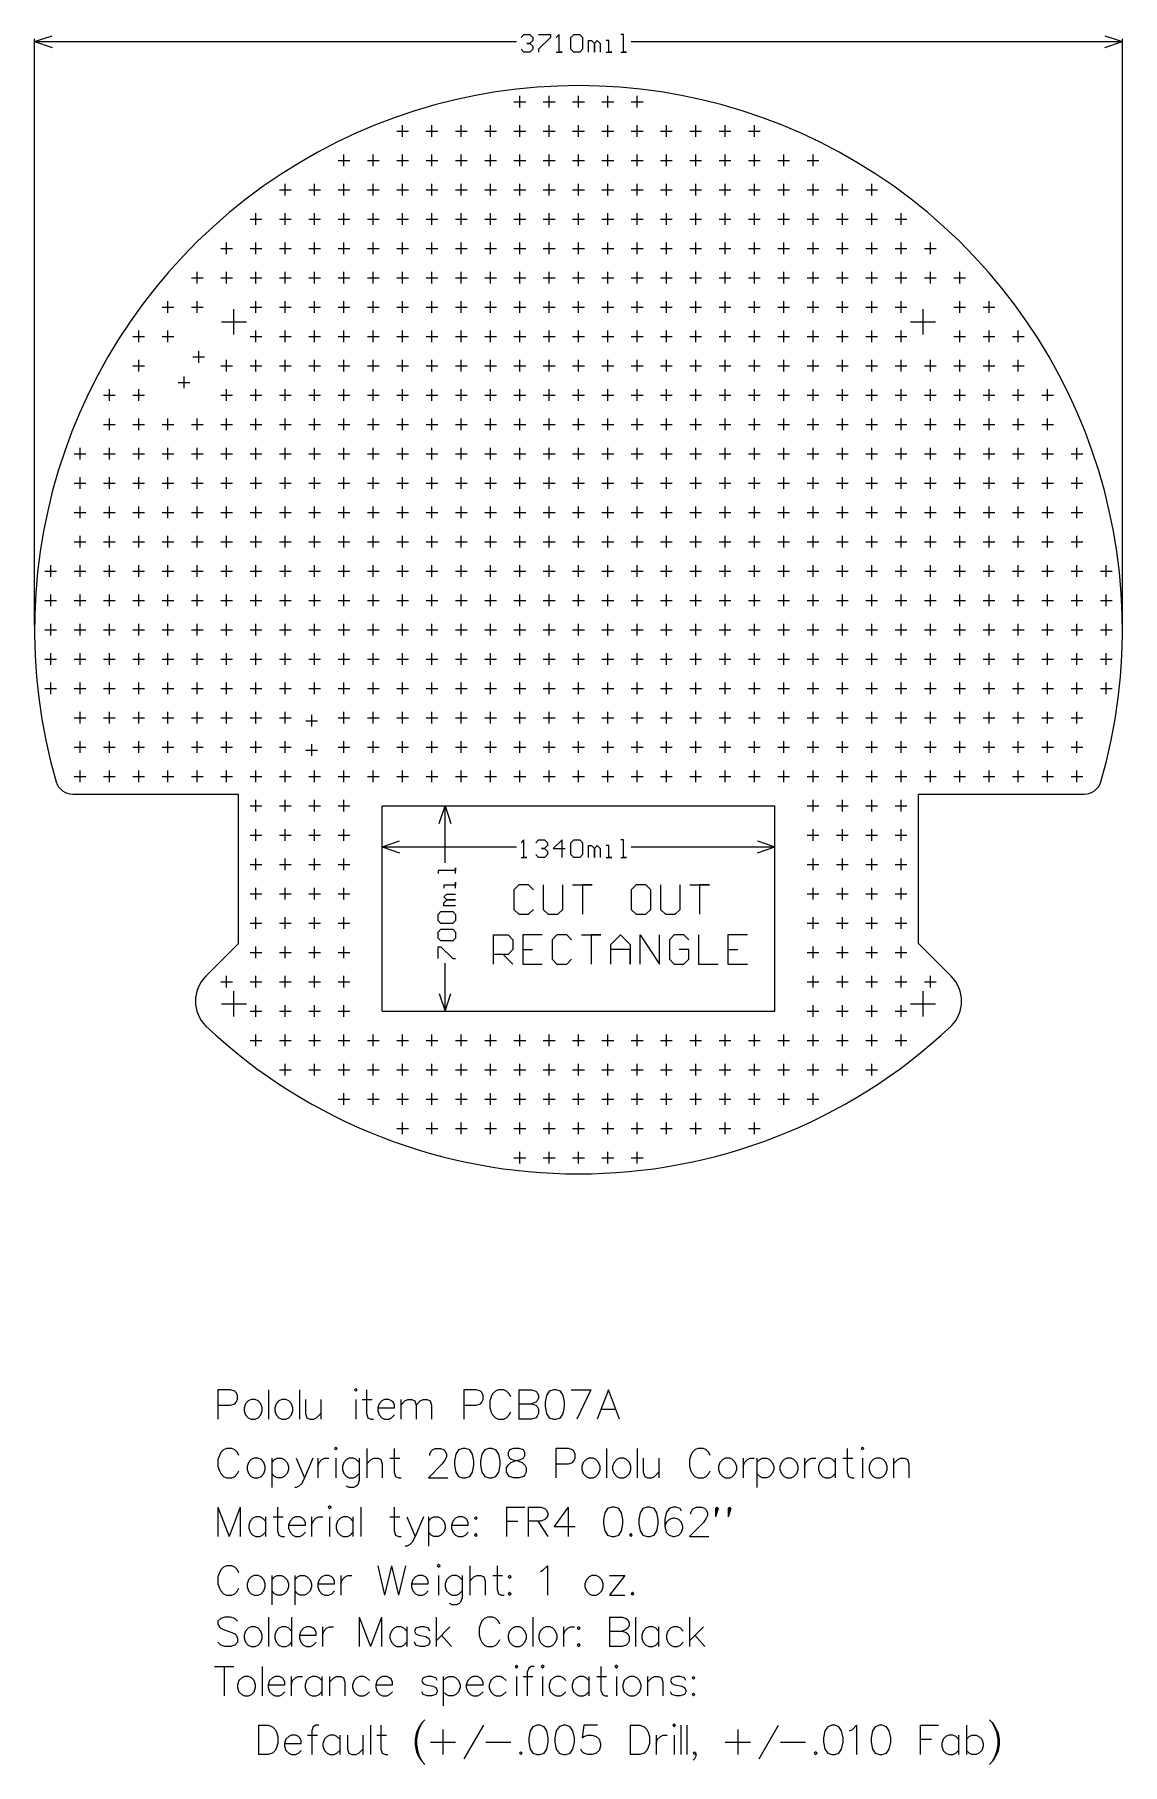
# Model space of a CAD drawing. Extents: x 0.14 to 3.85, y -1.87 to 4.03.
import ezdxf

# ---------------------------------------------------------------- set-up
doc = ezdxf.new("R2010")
doc.units = 0
doc.layers.add('gg1', color=1, linetype='CONTINUOUS')

msp = doc.modelspace()

# ---------------------------------------------------------------- linework, layer by layer
at = {"layer": 'gg1', "color": 1}
for points in [[(0.145, 4.005), (0.205, 4.025)], [(0.145, 2.014), (0.145, 4.015)], [(1.8041, 4.019), (1.8141, 4.029), (1.834, 4.029), (1.844, 4.019), (1.844, 4.009), (1.834, 3.999), (1.8241, 3.999), (1.834, 3.999), (1.844, 3.989), (1.844, 3.979), (1.834, 3.969), (1.8141, 3.969), (1.8041, 3.979)], [(1.864, 4.029), (1.904, 4.029), (1.904, 4.019), (1.864, 3.979), (1.864, 3.969)], [(1.924, 3.969), (1.944, 3.969), (1.934, 3.969), (1.934, 4.029), (1.924, 4.019)], [(1.974, 4.019), (1.984, 4.029), (2.004, 4.029), (2.014, 4.019), (2.014, 3.979), (2.004, 3.969), (1.984, 3.969), (1.974, 3.979), (1.974, 4.019)], [(2.1439, 3.969), (2.1639, 3.969), (2.1539, 3.969), (2.1539, 4.029), (2.1439, 4.029)], [(3.795, 4.025), (3.855, 4.005)], [(3.855, 2.014), (3.855, 4.015)], [(0.145, 4.005), (1.7881, 4.005)], [(0.145, 4.005), (0.205, 3.985)], [(2.034, 3.969), (2.034, 4.009), (2.044, 4.009), (2.054, 3.999), (2.054, 3.969), (2.054, 3.999), (2.064, 4.009), (2.074, 3.999), (2.074, 3.969)], [(2.094, 3.969), (2.114, 3.969), (2.104, 3.969), (2.104, 4.009), (2.094, 4.009)], [(2.1799, 4.005), (3.855, 4.005)], [(3.795, 3.985), (3.855, 4.005)], [(1.78, 3.8), (1.82, 3.8)], [(1.8, 3.78), (1.8, 3.82)], [(1.88, 3.8), (1.92, 3.8)], [(1.9, 3.78), (1.9, 3.82)], [(1.98, 3.8), (2.02, 3.8)], [(2, 3.78), (2, 3.82)], [(2.08, 3.8), (2.12, 3.8)], [(2.1, 3.78), (2.1, 3.82)], [(2.18, 3.8), (2.22, 3.8)], [(2.2, 3.78), (2.2, 3.82)], [(1.4, 3.68), (1.4, 3.72)], [(1.5, 3.68), (1.5, 3.72)], [(1.6, 3.68), (1.6, 3.72)], [(1.7, 3.68), (1.7, 3.72)], [(1.8, 3.68), (1.8, 3.72)], [(1.9, 3.68), (1.9, 3.72)], [(2, 3.68), (2, 3.72)], [(2.1, 3.68), (2.1, 3.72)], [(2.2, 3.68), (2.2, 3.72)], [(2.3, 3.68), (2.3, 3.72)], [(2.4, 3.68), (2.4, 3.72)], [(2.5, 3.68), (2.5, 3.72)], [(2.6, 3.68), (2.6, 3.72)], [(1.38, 3.7), (1.42, 3.7)], [(1.48, 3.7), (1.52, 3.7)], [(1.58, 3.7), (1.62, 3.7)], [(1.68, 3.7), (1.72, 3.7)], [(1.78, 3.7), (1.82, 3.7)], [(1.88, 3.7), (1.92, 3.7)], [(1.98, 3.7), (2.02, 3.7)], [(2.08, 3.7), (2.12, 3.7)], [(2.18, 3.7), (2.22, 3.7)], [(2.28, 3.7), (2.32, 3.7)], [(2.38, 3.7), (2.42, 3.7)], [(2.48, 3.7), (2.52, 3.7)], [(2.58, 3.7), (2.62, 3.7)], [(1.18, 3.6), (1.22, 3.6)], [(1.2, 3.58), (1.2, 3.62)], [(1.28, 3.6), (1.32, 3.6)], [(1.3, 3.58), (1.3, 3.62)], [(1.38, 3.6), (1.42, 3.6)], [(1.4, 3.58), (1.4, 3.62)], [(1.48, 3.6), (1.52, 3.6)], [(1.5, 3.58), (1.5, 3.62)], [(1.58, 3.6), (1.62, 3.6)], [(1.6, 3.58), (1.6, 3.62)], [(1.68, 3.6), (1.72, 3.6)], [(1.7, 3.58), (1.7, 3.62)], [(1.78, 3.6), (1.82, 3.6)], [(1.8, 3.58), (1.8, 3.62)], [(1.88, 3.6), (1.92, 3.6)], [(1.9, 3.58), (1.9, 3.62)], [(1.98, 3.6), (2.02, 3.6)], [(2, 3.58), (2, 3.62)], [(2.08, 3.6), (2.12, 3.6)], [(2.1, 3.58), (2.1, 3.62)], [(2.18, 3.6), (2.22, 3.6)], [(2.2, 3.58), (2.2, 3.62)], [(2.28, 3.6), (2.32, 3.6)], [(2.3, 3.58), (2.3, 3.62)], [(2.38, 3.6), (2.42, 3.6)], [(2.4, 3.58), (2.4, 3.62)], [(2.48, 3.6), (2.52, 3.6)], [(2.5, 3.58), (2.5, 3.62)], [(2.58, 3.6), (2.62, 3.6)], [(2.6, 3.58), (2.6, 3.62)], [(2.68, 3.6), (2.72, 3.6)], [(2.7, 3.58), (2.7, 3.62)], [(2.78, 3.6), (2.82, 3.6)], [(2.8, 3.58), (2.8, 3.62)], [(0.98, 3.5), (1.02, 3.5)], [(1, 3.48), (1, 3.52)], [(1.08, 3.5), (1.12, 3.5)], [(1.1, 3.48), (1.1, 3.52)], [(1.18, 3.5), (1.22, 3.5)], [(1.2, 3.48), (1.2, 3.52)], [(1.28, 3.5), (1.32, 3.5)], [(1.3, 3.48), (1.3, 3.52)], [(1.38, 3.5), (1.42, 3.5)], [(1.4, 3.48), (1.4, 3.52)], [(1.48, 3.5), (1.52, 3.5)], [(1.5, 3.48), (1.5, 3.52)], [(1.58, 3.5), (1.62, 3.5)], [(1.6, 3.48), (1.6, 3.52)], [(1.68, 3.5), (1.72, 3.5)], [(1.7, 3.48), (1.7, 3.52)], [(1.78, 3.5), (1.82, 3.5)], [(1.8, 3.48), (1.8, 3.52)], [(1.88, 3.5), (1.92, 3.5)], [(1.9, 3.48), (1.9, 3.52)], [(1.98, 3.5), (2.02, 3.5)], [(2, 3.48), (2, 3.52)], [(2.08, 3.5), (2.12, 3.5)], [(2.1, 3.48), (2.1, 3.52)], [(2.18, 3.5), (2.22, 3.5)], [(2.2, 3.48), (2.2, 3.52)], [(2.28, 3.5), (2.32, 3.5)], [(2.3, 3.48), (2.3, 3.52)], [(2.38, 3.5), (2.42, 3.5)], [(2.4, 3.48), (2.4, 3.52)], [(2.48, 3.5), (2.52, 3.5)], [(2.5, 3.48), (2.5, 3.52)], [(2.58, 3.5), (2.62, 3.5)], [(2.6, 3.48), (2.6, 3.52)], [(2.68, 3.5), (2.72, 3.5)], [(2.7, 3.48), (2.7, 3.52)], [(2.78, 3.5), (2.82, 3.5)], [(2.8, 3.48), (2.8, 3.52)], [(2.88, 3.5), (2.92, 3.5)], [(2.9, 3.48), (2.9, 3.52)], [(2.98, 3.5), (3.02, 3.5)], [(3, 3.48), (3, 3.52)], [(0.88, 3.4), (0.92, 3.4)], [(0.9, 3.38), (0.9, 3.42)], [(0.98, 3.4), (1.02, 3.4)], [(1, 3.38), (1, 3.42)], [(1.08, 3.4), (1.12, 3.4)], [(1.1, 3.38), (1.1, 3.42)], [(1.18, 3.4), (1.22, 3.4)], [(1.2, 3.38), (1.2, 3.42)], [(1.28, 3.4), (1.32, 3.4)], [(1.3, 3.38), (1.3, 3.42)], [(1.38, 3.4), (1.42, 3.4)], [(1.4, 3.38), (1.4, 3.42)], [(1.48, 3.4), (1.52, 3.4)], [(1.5, 3.38), (1.5, 3.42)], [(1.58, 3.4), (1.62, 3.4)], [(1.6, 3.38), (1.6, 3.42)], [(1.68, 3.4), (1.72, 3.4)], [(1.7, 3.38), (1.7, 3.42)], [(1.78, 3.4), (1.82, 3.4)], [(1.8, 3.38), (1.8, 3.42)], [(1.88, 3.4), (1.92, 3.4)], [(1.9, 3.38), (1.9, 3.42)], [(1.98, 3.4), (2.02, 3.4)], [(2, 3.38), (2, 3.42)], [(2.08, 3.4), (2.12, 3.4)], [(2.1, 3.38), (2.1, 3.42)], [(2.18, 3.4), (2.22, 3.4)], [(2.2, 3.38), (2.2, 3.42)], [(2.28, 3.4), (2.32, 3.4)], [(2.3, 3.38), (2.3, 3.42)], [(2.38, 3.4), (2.42, 3.4)], [(2.4, 3.38), (2.4, 3.42)], [(2.48, 3.4), (2.52, 3.4)], [(2.5, 3.38), (2.5, 3.42)], [(2.58, 3.4), (2.62, 3.4)], [(2.6, 3.38), (2.6, 3.42)], [(2.68, 3.4), (2.72, 3.4)], [(2.7, 3.38), (2.7, 3.42)], [(2.78, 3.4), (2.82, 3.4)], [(2.8, 3.38), (2.8, 3.42)], [(2.88, 3.4), (2.92, 3.4)], [(2.9, 3.38), (2.9, 3.42)], [(2.98, 3.4), (3.02, 3.4)], [(3, 3.38), (3, 3.42)], [(3.08, 3.4), (3.12, 3.4)], [(3.1, 3.38), (3.1, 3.42)], [(0.8, 3.28), (0.8, 3.32)], [(0.9, 3.28), (0.9, 3.32)], [(1, 3.28), (1, 3.32)], [(1.1, 3.28), (1.1, 3.32)], [(1.2, 3.28), (1.2, 3.32)], [(1.3, 3.28), (1.3, 3.32)], [(1.4, 3.28), (1.4, 3.32)], [(1.5, 3.28), (1.5, 3.32)], [(1.6, 3.28), (1.6, 3.32)], [(1.7, 3.28), (1.7, 3.32)], [(1.8, 3.28), (1.8, 3.32)], [(1.9, 3.28), (1.9, 3.32)], [(2, 3.28), (2, 3.32)], [(2.1, 3.28), (2.1, 3.32)], [(2.2, 3.28), (2.2, 3.32)], [(2.3, 3.28), (2.3, 3.32)], [(2.4, 3.28), (2.4, 3.32)], [(2.5, 3.28), (2.5, 3.32)], [(2.6, 3.28), (2.6, 3.32)], [(2.7, 3.28), (2.7, 3.32)], [(2.8, 3.28), (2.8, 3.32)], [(2.9, 3.28), (2.9, 3.32)], [(3, 3.28), (3, 3.32)], [(3.1, 3.28), (3.1, 3.32)], [(3.2, 3.28), (3.2, 3.32)], [(0.78, 3.3), (0.82, 3.3)], [(0.88, 3.3), (0.92, 3.3)], [(0.98, 3.3), (1.02, 3.3)], [(1.08, 3.3), (1.12, 3.3)], [(1.18, 3.3), (1.22, 3.3)], [(1.28, 3.3), (1.32, 3.3)], [(1.38, 3.3), (1.42, 3.3)], [(1.48, 3.3), (1.52, 3.3)], [(1.58, 3.3), (1.62, 3.3)], [(1.68, 3.3), (1.72, 3.3)], [(1.78, 3.3), (1.82, 3.3)], [(1.88, 3.3), (1.92, 3.3)], [(1.98, 3.3), (2.02, 3.3)], [(2.08, 3.3), (2.12, 3.3)], [(2.18, 3.3), (2.22, 3.3)], [(2.28, 3.3), (2.32, 3.3)], [(2.38, 3.3), (2.42, 3.3)], [(2.48, 3.3), (2.52, 3.3)], [(2.58, 3.3), (2.62, 3.3)], [(2.68, 3.3), (2.72, 3.3)], [(2.78, 3.3), (2.82, 3.3)], [(2.88, 3.3), (2.92, 3.3)], [(2.98, 3.3), (3.02, 3.3)], [(3.08, 3.3), (3.12, 3.3)], [(3.18, 3.3), (3.22, 3.3)], [(0.68, 3.2), (0.72, 3.2)], [(0.7, 3.18), (0.7, 3.22)], [(0.78, 3.2), (0.82, 3.2)], [(0.8, 3.18), (0.8, 3.22)], [(0.88, 3.2), (0.92, 3.2)], [(0.9, 3.18), (0.9, 3.22)], [(0.98, 3.2), (1.02, 3.2)], [(1, 3.18), (1, 3.22)], [(1.08, 3.2), (1.12, 3.2)], [(1.1, 3.18), (1.1, 3.22)], [(1.18, 3.2), (1.22, 3.2)], [(1.2, 3.18), (1.2, 3.22)], [(1.28, 3.2), (1.32, 3.2)], [(1.3, 3.18), (1.3, 3.22)], [(1.38, 3.2), (1.42, 3.2)], [(1.4, 3.18), (1.4, 3.22)], [(1.48, 3.2), (1.52, 3.2)], [(1.5, 3.18), (1.5, 3.22)], [(1.58, 3.2), (1.62, 3.2)], [(1.6, 3.18), (1.6, 3.22)], [(1.68, 3.2), (1.72, 3.2)], [(1.7, 3.18), (1.7, 3.22)], [(1.78, 3.2), (1.82, 3.2)], [(1.8, 3.18), (1.8, 3.22)], [(1.88, 3.2), (1.92, 3.2)], [(1.9, 3.18), (1.9, 3.22)], [(1.98, 3.2), (2.02, 3.2)], [(2, 3.18), (2, 3.22)], [(2.08, 3.2), (2.12, 3.2)], [(2.1, 3.18), (2.1, 3.22)], [(2.18, 3.2), (2.22, 3.2)], [(2.2, 3.18), (2.2, 3.22)], [(2.28, 3.2), (2.32, 3.2)], [(2.3, 3.18), (2.3, 3.22)], [(2.38, 3.2), (2.42, 3.2)], [(2.4, 3.18), (2.4, 3.22)], [(2.48, 3.2), (2.52, 3.2)], [(2.5, 3.18), (2.5, 3.22)], [(2.58, 3.2), (2.62, 3.2)], [(2.6, 3.18), (2.6, 3.22)], [(2.68, 3.2), (2.72, 3.2)], [(2.7, 3.18), (2.7, 3.22)], [(2.78, 3.2), (2.82, 3.2)], [(2.8, 3.18), (2.8, 3.22)], [(2.88, 3.2), (2.92, 3.2)], [(2.9, 3.18), (2.9, 3.22)], [(2.98, 3.2), (3.02, 3.2)], [(3, 3.18), (3, 3.22)], [(3.08, 3.2), (3.12, 3.2)], [(3.1, 3.18), (3.1, 3.22)], [(3.18, 3.2), (3.22, 3.2)], [(3.2, 3.18), (3.2, 3.22)], [(3.28, 3.2), (3.32, 3.2)], [(3.3, 3.18), (3.3, 3.22)], [(0.58, 3.1), (0.62, 3.1)], [(0.6, 3.08), (0.6, 3.12)], [(0.68, 3.1), (0.72, 3.1)], [(0.7, 3.08), (0.7, 3.12)], [(0.825, 3.007), (0.825, 3.093)], [(0.88, 3.1), (0.92, 3.1)], [(0.9, 3.08), (0.9, 3.12)], [(0.98, 3.1), (1.02, 3.1)], [(1, 3.08), (1, 3.12)], [(1.08, 3.1), (1.12, 3.1)], [(1.1, 3.08), (1.1, 3.12)], [(1.18, 3.1), (1.22, 3.1)], [(1.2, 3.08), (1.2, 3.12)], [(1.28, 3.1), (1.32, 3.1)], [(1.3, 3.08), (1.3, 3.12)], [(1.38, 3.1), (1.42, 3.1)], [(1.4, 3.08), (1.4, 3.12)], [(1.48, 3.1), (1.52, 3.1)], [(1.5, 3.08), (1.5, 3.12)], [(1.58, 3.1), (1.62, 3.1)], [(1.6, 3.08), (1.6, 3.12)], [(1.68, 3.1), (1.72, 3.1)], [(1.7, 3.08), (1.7, 3.12)], [(1.78, 3.1), (1.82, 3.1)], [(1.8, 3.08), (1.8, 3.12)], [(1.88, 3.1), (1.92, 3.1)], [(1.9, 3.08), (1.9, 3.12)], [(1.98, 3.1), (2.02, 3.1)], [(2, 3.08), (2, 3.12)], [(2.08, 3.1), (2.12, 3.1)], [(2.1, 3.08), (2.1, 3.12)], [(2.18, 3.1), (2.22, 3.1)], [(2.2, 3.08), (2.2, 3.12)], [(2.28, 3.1), (2.32, 3.1)], [(2.3, 3.08), (2.3, 3.12)], [(2.38, 3.1), (2.42, 3.1)], [(2.4, 3.08), (2.4, 3.12)], [(2.48, 3.1), (2.52, 3.1)], [(2.5, 3.08), (2.5, 3.12)], [(2.58, 3.1), (2.62, 3.1)], [(2.6, 3.08), (2.6, 3.12)], [(2.68, 3.1), (2.72, 3.1)], [(2.7, 3.08), (2.7, 3.12)], [(2.78, 3.1), (2.82, 3.1)], [(2.8, 3.08), (2.8, 3.12)], [(2.88, 3.1), (2.92, 3.1)], [(2.9, 3.08), (2.9, 3.12)], [(2.98, 3.1), (3.02, 3.1)], [(3, 3.08), (3, 3.12)], [(3.08, 3.1), (3.12, 3.1)], [(3.1, 3.08), (3.1, 3.12)], [(3.175, 3.007), (3.175, 3.093)], [(3.28, 3.1), (3.32, 3.1)], [(3.3, 3.08), (3.3, 3.12)], [(3.38, 3.1), (3.42, 3.1)], [(3.4, 3.08), (3.4, 3.12)], [(0.5, 2.98), (0.5, 3.02)], [(0.6, 2.98), (0.6, 3.02)], [(0.782, 3.05), (0.868, 3.05)], [(0.9, 2.98), (0.9, 3.02)], [(1, 2.98), (1, 3.02)], [(1.1, 2.98), (1.1, 3.02)], [(1.2, 2.98), (1.2, 3.02)], [(1.3, 2.98), (1.3, 3.02)], [(1.4, 2.98), (1.4, 3.02)], [(1.5, 2.98), (1.5, 3.02)], [(1.6, 2.98), (1.6, 3.02)], [(1.7, 2.98), (1.7, 3.02)], [(1.8, 2.98), (1.8, 3.02)], [(1.9, 2.98), (1.9, 3.02)], [(2, 2.98), (2, 3.02)], [(2.1, 2.98), (2.1, 3.02)], [(2.2, 2.98), (2.2, 3.02)], [(2.3, 2.98), (2.3, 3.02)], [(2.4, 2.98), (2.4, 3.02)], [(2.5, 2.98), (2.5, 3.02)], [(2.6, 2.98), (2.6, 3.02)], [(2.7, 2.98), (2.7, 3.02)], [(2.8, 2.98), (2.8, 3.02)], [(2.9, 2.98), (2.9, 3.02)], [(3, 2.98), (3, 3.02)], [(3.1, 2.98), (3.1, 3.02)], [(3.132, 3.05), (3.218, 3.05)], [(3.3, 2.98), (3.3, 3.02)], [(3.4, 2.98), (3.4, 3.02)], [(3.5, 2.98), (3.5, 3.02)], [(0.48, 3), (0.52, 3)], [(0.58, 3), (0.62, 3)], [(0.705, 2.91), (0.705, 2.95)], [(0.88, 3), (0.92, 3)], [(0.98, 3), (1.02, 3)], [(1.08, 3), (1.12, 3)], [(1.18, 3), (1.22, 3)], [(1.28, 3), (1.32, 3)], [(1.38, 3), (1.42, 3)], [(1.48, 3), (1.52, 3)], [(1.58, 3), (1.62, 3)], [(1.68, 3), (1.72, 3)], [(1.78, 3), (1.82, 3)], [(1.88, 3), (1.92, 3)], [(1.98, 3), (2.02, 3)], [(2.08, 3), (2.12, 3)], [(2.18, 3), (2.22, 3)], [(2.28, 3), (2.32, 3)], [(2.38, 3), (2.42, 3)], [(2.48, 3), (2.52, 3)], [(2.58, 3), (2.62, 3)], [(2.68, 3), (2.72, 3)], [(2.78, 3), (2.82, 3)], [(2.88, 3), (2.92, 3)], [(2.98, 3), (3.02, 3)], [(3.08, 3), (3.12, 3)], [(3.28, 3), (3.32, 3)], [(3.38, 3), (3.42, 3)], [(3.48, 3), (3.52, 3)], [(0.48, 2.9), (0.52, 2.9)], [(0.5, 2.88), (0.5, 2.92)], [(0.685, 2.93), (0.725, 2.93)], [(0.78, 2.9), (0.82, 2.9)], [(0.8, 2.88), (0.8, 2.92)], [(0.88, 2.9), (0.92, 2.9)], [(0.9, 2.88), (0.9, 2.92)], [(0.98, 2.9), (1.02, 2.9)], [(1, 2.88), (1, 2.92)], [(1.08, 2.9), (1.12, 2.9)], [(1.1, 2.88), (1.1, 2.92)], [(1.18, 2.9), (1.22, 2.9)], [(1.2, 2.88), (1.2, 2.92)], [(1.28, 2.9), (1.32, 2.9)], [(1.3, 2.88), (1.3, 2.92)], [(1.38, 2.9), (1.42, 2.9)], [(1.4, 2.88), (1.4, 2.92)], [(1.48, 2.9), (1.52, 2.9)], [(1.5, 2.88), (1.5, 2.92)], [(1.58, 2.9), (1.62, 2.9)], [(1.6, 2.88), (1.6, 2.92)], [(1.68, 2.9), (1.72, 2.9)], [(1.7, 2.88), (1.7, 2.92)], [(1.78, 2.9), (1.82, 2.9)], [(1.8, 2.88), (1.8, 2.92)], [(1.88, 2.9), (1.92, 2.9)], [(1.9, 2.88), (1.9, 2.92)], [(1.98, 2.9), (2.02, 2.9)], [(2, 2.88), (2, 2.92)], [(2.08, 2.9), (2.12, 2.9)], [(2.1, 2.88), (2.1, 2.92)], [(2.18, 2.9), (2.22, 2.9)], [(2.2, 2.88), (2.2, 2.92)], [(2.28, 2.9), (2.32, 2.9)], [(2.3, 2.88), (2.3, 2.92)], [(2.38, 2.9), (2.42, 2.9)], [(2.4, 2.88), (2.4, 2.92)], [(2.48, 2.9), (2.52, 2.9)], [(2.5, 2.88), (2.5, 2.92)], [(2.58, 2.9), (2.62, 2.9)], [(2.6, 2.88), (2.6, 2.92)], [(2.68, 2.9), (2.72, 2.9)], [(2.7, 2.88), (2.7, 2.92)], [(2.78, 2.9), (2.82, 2.9)], [(2.8, 2.88), (2.8, 2.92)], [(2.88, 2.9), (2.92, 2.9)], [(2.9, 2.88), (2.9, 2.92)], [(2.98, 2.9), (3.02, 2.9)], [(3, 2.88), (3, 2.92)], [(3.08, 2.9), (3.12, 2.9)], [(3.1, 2.88), (3.1, 2.92)], [(3.18, 2.9), (3.22, 2.9)], [(3.2, 2.88), (3.2, 2.92)], [(3.28, 2.9), (3.32, 2.9)], [(3.3, 2.88), (3.3, 2.92)], [(3.38, 2.9), (3.42, 2.9)], [(3.4, 2.88), (3.4, 2.92)], [(3.48, 2.9), (3.52, 2.9)], [(3.5, 2.88), (3.5, 2.92)], [(0.635, 2.8434), (0.675, 2.8434)], [(0.655, 2.8234), (0.655, 2.8634)], [(0.38, 2.8), (0.42, 2.8)], [(0.4, 2.78), (0.4, 2.82)], [(0.48, 2.8), (0.52, 2.8)], [(0.5, 2.78), (0.5, 2.82)], [(0.78, 2.8), (0.82, 2.8)], [(0.8, 2.78), (0.8, 2.82)], [(0.88, 2.8), (0.92, 2.8)], [(0.9, 2.78), (0.9, 2.82)], [(0.98, 2.8), (1.02, 2.8)], [(1, 2.78), (1, 2.82)], [(1.08, 2.8), (1.12, 2.8)], [(1.1, 2.78), (1.1, 2.82)], [(1.18, 2.8), (1.22, 2.8)], [(1.2, 2.78), (1.2, 2.82)], [(1.28, 2.8), (1.32, 2.8)], [(1.3, 2.78), (1.3, 2.82)], [(1.38, 2.8), (1.42, 2.8)], [(1.4, 2.78), (1.4, 2.82)], [(1.48, 2.8), (1.52, 2.8)], [(1.5, 2.78), (1.5, 2.82)], [(1.58, 2.8), (1.62, 2.8)], [(1.6, 2.78), (1.6, 2.82)], [(1.68, 2.8), (1.72, 2.8)], [(1.7, 2.78), (1.7, 2.82)], [(1.78, 2.8), (1.82, 2.8)], [(1.8, 2.78), (1.8, 2.82)], [(1.88, 2.8), (1.92, 2.8)], [(1.9, 2.78), (1.9, 2.82)], [(1.98, 2.8), (2.02, 2.8)], [(2, 2.78), (2, 2.82)], [(2.08, 2.8), (2.12, 2.8)], [(2.1, 2.78), (2.1, 2.82)], [(2.18, 2.8), (2.22, 2.8)], [(2.2, 2.78), (2.2, 2.82)], [(2.28, 2.8), (2.32, 2.8)], [(2.3, 2.78), (2.3, 2.82)], [(2.38, 2.8), (2.42, 2.8)], [(2.4, 2.78), (2.4, 2.82)], [(2.48, 2.8), (2.52, 2.8)], [(2.5, 2.78), (2.5, 2.82)], [(2.58, 2.8), (2.62, 2.8)], [(2.6, 2.78), (2.6, 2.82)], [(2.68, 2.8), (2.72, 2.8)], [(2.7, 2.78), (2.7, 2.82)], [(2.78, 2.8), (2.82, 2.8)], [(2.8, 2.78), (2.8, 2.82)], [(2.88, 2.8), (2.92, 2.8)], [(2.9, 2.78), (2.9, 2.82)], [(2.98, 2.8), (3.02, 2.8)], [(3, 2.78), (3, 2.82)], [(3.08, 2.8), (3.12, 2.8)], [(3.1, 2.78), (3.1, 2.82)], [(3.18, 2.8), (3.22, 2.8)], [(3.2, 2.78), (3.2, 2.82)], [(3.28, 2.8), (3.32, 2.8)], [(3.3, 2.78), (3.3, 2.82)], [(3.38, 2.8), (3.42, 2.8)], [(3.4, 2.78), (3.4, 2.82)], [(3.48, 2.8), (3.52, 2.8)], [(3.5, 2.78), (3.5, 2.82)], [(3.58, 2.8), (3.62, 2.8)], [(3.6, 2.78), (3.6, 2.82)], [(0.4, 2.68), (0.4, 2.72)], [(0.5, 2.68), (0.5, 2.72)], [(0.6, 2.68), (0.6, 2.72)], [(0.7, 2.68), (0.7, 2.72)], [(0.8, 2.68), (0.8, 2.72)], [(0.9, 2.68), (0.9, 2.72)], [(1, 2.68), (1, 2.72)], [(1.1, 2.68), (1.1, 2.72)], [(1.2, 2.68), (1.2, 2.72)], [(1.3, 2.68), (1.3, 2.72)], [(1.4, 2.68), (1.4, 2.72)], [(1.5, 2.68), (1.5, 2.72)], [(1.6, 2.68), (1.6, 2.72)], [(1.7, 2.68), (1.7, 2.72)], [(1.8, 2.68), (1.8, 2.72)], [(1.9, 2.68), (1.9, 2.72)], [(2, 2.68), (2, 2.72)], [(2.1, 2.68), (2.1, 2.72)], [(2.2, 2.68), (2.2, 2.72)], [(2.3, 2.68), (2.3, 2.72)], [(2.4, 2.68), (2.4, 2.72)], [(2.5, 2.68), (2.5, 2.72)], [(2.6, 2.68), (2.6, 2.72)], [(2.7, 2.68), (2.7, 2.72)], [(2.8, 2.68), (2.8, 2.72)], [(2.9, 2.68), (2.9, 2.72)], [(3, 2.68), (3, 2.72)], [(3.1, 2.68), (3.1, 2.72)], [(3.2, 2.68), (3.2, 2.72)], [(3.3, 2.68), (3.3, 2.72)], [(3.4, 2.68), (3.4, 2.72)], [(3.5, 2.68), (3.5, 2.72)], [(3.6, 2.68), (3.6, 2.72)], [(0.38, 2.7), (0.42, 2.7)], [(0.48, 2.7), (0.52, 2.7)], [(0.58, 2.7), (0.62, 2.7)], [(0.68, 2.7), (0.72, 2.7)], [(0.78, 2.7), (0.82, 2.7)], [(0.88, 2.7), (0.92, 2.7)], [(0.98, 2.7), (1.02, 2.7)], [(1.08, 2.7), (1.12, 2.7)], [(1.18, 2.7), (1.22, 2.7)], [(1.28, 2.7), (1.32, 2.7)], [(1.38, 2.7), (1.42, 2.7)], [(1.48, 2.7), (1.52, 2.7)], [(1.58, 2.7), (1.62, 2.7)], [(1.68, 2.7), (1.72, 2.7)], [(1.78, 2.7), (1.82, 2.7)], [(1.88, 2.7), (1.92, 2.7)], [(1.98, 2.7), (2.02, 2.7)], [(2.08, 2.7), (2.12, 2.7)], [(2.18, 2.7), (2.22, 2.7)], [(2.28, 2.7), (2.32, 2.7)], [(2.38, 2.7), (2.42, 2.7)], [(2.48, 2.7), (2.52, 2.7)], [(2.58, 2.7), (2.62, 2.7)], [(2.68, 2.7), (2.72, 2.7)], [(2.78, 2.7), (2.82, 2.7)], [(2.88, 2.7), (2.92, 2.7)], [(2.98, 2.7), (3.02, 2.7)], [(3.08, 2.7), (3.12, 2.7)], [(3.18, 2.7), (3.22, 2.7)], [(3.28, 2.7), (3.32, 2.7)], [(3.38, 2.7), (3.42, 2.7)], [(3.48, 2.7), (3.52, 2.7)], [(3.58, 2.7), (3.62, 2.7)], [(0.28, 2.6), (0.32, 2.6)], [(0.3, 2.58), (0.3, 2.62)], [(0.38, 2.6), (0.42, 2.6)], [(0.4, 2.58), (0.4, 2.62)], [(0.48, 2.6), (0.52, 2.6)], [(0.5, 2.58), (0.5, 2.62)], [(0.58, 2.6), (0.62, 2.6)], [(0.6, 2.58), (0.6, 2.62)], [(0.68, 2.6), (0.72, 2.6)], [(0.7, 2.58), (0.7, 2.62)], [(0.78, 2.6), (0.82, 2.6)], [(0.8, 2.58), (0.8, 2.62)], [(0.88, 2.6), (0.92, 2.6)], [(0.9, 2.58), (0.9, 2.62)], [(0.98, 2.6), (1.02, 2.6)], [(1, 2.58), (1, 2.62)], [(1.08, 2.6), (1.12, 2.6)], [(1.1, 2.58), (1.1, 2.62)], [(1.18, 2.6), (1.22, 2.6)], [(1.2, 2.58), (1.2, 2.62)], [(1.28, 2.6), (1.32, 2.6)], [(1.3, 2.58), (1.3, 2.62)], [(1.38, 2.6), (1.42, 2.6)], [(1.4, 2.58), (1.4, 2.62)], [(1.48, 2.6), (1.52, 2.6)], [(1.5, 2.58), (1.5, 2.62)], [(1.58, 2.6), (1.62, 2.6)], [(1.6, 2.58), (1.6, 2.62)], [(1.68, 2.6), (1.72, 2.6)], [(1.7, 2.58), (1.7, 2.62)], [(1.78, 2.6), (1.82, 2.6)], [(1.8, 2.58), (1.8, 2.62)], [(1.88, 2.6), (1.92, 2.6)], [(1.9, 2.58), (1.9, 2.62)], [(1.98, 2.6), (2.02, 2.6)], [(2, 2.58), (2, 2.62)], [(2.08, 2.6), (2.12, 2.6)], [(2.1, 2.58), (2.1, 2.62)], [(2.18, 2.6), (2.22, 2.6)], [(2.2, 2.58), (2.2, 2.62)], [(2.28, 2.6), (2.32, 2.6)], [(2.3, 2.58), (2.3, 2.62)], [(2.38, 2.6), (2.42, 2.6)], [(2.4, 2.58), (2.4, 2.62)], [(2.48, 2.6), (2.52, 2.6)], [(2.5, 2.58), (2.5, 2.62)], [(2.58, 2.6), (2.62, 2.6)], [(2.6, 2.58), (2.6, 2.62)], [(2.68, 2.6), (2.72, 2.6)], [(2.7, 2.58), (2.7, 2.62)], [(2.78, 2.6), (2.82, 2.6)], [(2.8, 2.58), (2.8, 2.62)], [(2.88, 2.6), (2.92, 2.6)], [(2.9, 2.58), (2.9, 2.62)], [(2.98, 2.6), (3.02, 2.6)], [(3, 2.58), (3, 2.62)], [(3.08, 2.6), (3.12, 2.6)], [(3.1, 2.58), (3.1, 2.62)], [(3.18, 2.6), (3.22, 2.6)], [(3.2, 2.58), (3.2, 2.62)], [(3.28, 2.6), (3.32, 2.6)], [(3.3, 2.58), (3.3, 2.62)], [(3.38, 2.6), (3.42, 2.6)], [(3.4, 2.58), (3.4, 2.62)], [(3.48, 2.6), (3.52, 2.6)], [(3.5, 2.58), (3.5, 2.62)], [(3.58, 2.6), (3.62, 2.6)], [(3.6, 2.58), (3.6, 2.62)], [(3.68, 2.6), (3.72, 2.6)], [(3.7, 2.58), (3.7, 2.62)], [(0.28, 2.5), (0.32, 2.5)], [(0.3, 2.48), (0.3, 2.52)], [(0.38, 2.5), (0.42, 2.5)], [(0.4, 2.48), (0.4, 2.52)], [(0.48, 2.5), (0.52, 2.5)], [(0.5, 2.48), (0.5, 2.52)], [(0.58, 2.5), (0.62, 2.5)], [(0.6, 2.48), (0.6, 2.52)], [(0.68, 2.5), (0.72, 2.5)], [(0.7, 2.48), (0.7, 2.52)], [(0.78, 2.5), (0.82, 2.5)], [(0.8, 2.48), (0.8, 2.52)], [(0.88, 2.5), (0.92, 2.5)], [(0.9, 2.48), (0.9, 2.52)], [(0.98, 2.5), (1.02, 2.5)], [(1, 2.48), (1, 2.52)], [(1.08, 2.5), (1.12, 2.5)], [(1.1, 2.48), (1.1, 2.52)], [(1.18, 2.5), (1.22, 2.5)], [(1.2, 2.48), (1.2, 2.52)], [(1.28, 2.5), (1.32, 2.5)], [(1.3, 2.48), (1.3, 2.52)], [(1.38, 2.5), (1.42, 2.5)], [(1.4, 2.48), (1.4, 2.52)], [(1.48, 2.5), (1.52, 2.5)], [(1.5, 2.48), (1.5, 2.52)], [(1.58, 2.5), (1.62, 2.5)], [(1.6, 2.48), (1.6, 2.52)], [(1.68, 2.5), (1.72, 2.5)], [(1.7, 2.48), (1.7, 2.52)], [(1.78, 2.5), (1.82, 2.5)], [(1.8, 2.48), (1.8, 2.52)], [(1.88, 2.5), (1.92, 2.5)], [(1.9, 2.48), (1.9, 2.52)], [(1.98, 2.5), (2.02, 2.5)], [(2, 2.48), (2, 2.52)], [(2.08, 2.5), (2.12, 2.5)], [(2.1, 2.48), (2.1, 2.52)], [(2.18, 2.5), (2.22, 2.5)], [(2.2, 2.48), (2.2, 2.52)], [(2.28, 2.5), (2.32, 2.5)], [(2.3, 2.48), (2.3, 2.52)], [(2.38, 2.5), (2.42, 2.5)], [(2.4, 2.48), (2.4, 2.52)], [(2.48, 2.5), (2.52, 2.5)], [(2.5, 2.48), (2.5, 2.52)], [(2.58, 2.5), (2.62, 2.5)], [(2.6, 2.48), (2.6, 2.52)], [(2.68, 2.5), (2.72, 2.5)], [(2.7, 2.48), (2.7, 2.52)], [(2.78, 2.5), (2.82, 2.5)], [(2.8, 2.48), (2.8, 2.52)], [(2.88, 2.5), (2.92, 2.5)], [(2.9, 2.48), (2.9, 2.52)], [(2.98, 2.5), (3.02, 2.5)], [(3, 2.48), (3, 2.52)], [(3.08, 2.5), (3.12, 2.5)], [(3.1, 2.48), (3.1, 2.52)], [(3.18, 2.5), (3.22, 2.5)], [(3.2, 2.48), (3.2, 2.52)], [(3.28, 2.5), (3.32, 2.5)], [(3.3, 2.48), (3.3, 2.52)], [(3.38, 2.5), (3.42, 2.5)], [(3.4, 2.48), (3.4, 2.52)], [(3.48, 2.5), (3.52, 2.5)], [(3.5, 2.48), (3.5, 2.52)], [(3.58, 2.5), (3.62, 2.5)], [(3.6, 2.48), (3.6, 2.52)], [(3.68, 2.5), (3.72, 2.5)], [(3.7, 2.48), (3.7, 2.52)], [(0.3, 2.38), (0.3, 2.42)], [(0.4, 2.38), (0.4, 2.42)], [(0.5, 2.38), (0.5, 2.42)], [(0.6, 2.38), (0.6, 2.42)], [(0.7, 2.38), (0.7, 2.42)], [(0.8, 2.38), (0.8, 2.42)], [(0.9, 2.38), (0.9, 2.42)], [(1, 2.38), (1, 2.42)], [(1.1, 2.38), (1.1, 2.42)], [(1.2, 2.38), (1.2, 2.42)], [(1.3, 2.38), (1.3, 2.42)], [(1.4, 2.38), (1.4, 2.42)], [(1.5, 2.38), (1.5, 2.42)], [(1.6, 2.38), (1.6, 2.42)], [(1.7, 2.38), (1.7, 2.42)], [(1.8, 2.38), (1.8, 2.42)], [(1.9, 2.38), (1.9, 2.42)], [(2, 2.38), (2, 2.42)], [(2.1, 2.38), (2.1, 2.42)], [(2.2, 2.38), (2.2, 2.42)], [(2.3, 2.38), (2.3, 2.42)], [(2.4, 2.38), (2.4, 2.42)], [(2.5, 2.38), (2.5, 2.42)], [(2.6, 2.38), (2.6, 2.42)], [(2.7, 2.38), (2.7, 2.42)], [(2.8, 2.38), (2.8, 2.42)], [(2.9, 2.38), (2.9, 2.42)], [(3, 2.38), (3, 2.42)], [(3.1, 2.38), (3.1, 2.42)], [(3.2, 2.38), (3.2, 2.42)], [(3.3, 2.38), (3.3, 2.42)], [(3.4, 2.38), (3.4, 2.42)], [(3.5, 2.38), (3.5, 2.42)], [(3.6, 2.38), (3.6, 2.42)], [(3.7, 2.38), (3.7, 2.42)], [(0.28, 2.4), (0.32, 2.4)], [(0.38, 2.4), (0.42, 2.4)], [(0.48, 2.4), (0.52, 2.4)], [(0.58, 2.4), (0.62, 2.4)], [(0.68, 2.4), (0.72, 2.4)], [(0.78, 2.4), (0.82, 2.4)], [(0.88, 2.4), (0.92, 2.4)], [(0.98, 2.4), (1.02, 2.4)], [(1.08, 2.4), (1.12, 2.4)], [(1.18, 2.4), (1.22, 2.4)], [(1.28, 2.4), (1.32, 2.4)], [(1.38, 2.4), (1.42, 2.4)], [(1.48, 2.4), (1.52, 2.4)], [(1.58, 2.4), (1.62, 2.4)], [(1.68, 2.4), (1.72, 2.4)], [(1.78, 2.4), (1.82, 2.4)], [(1.88, 2.4), (1.92, 2.4)], [(1.98, 2.4), (2.02, 2.4)], [(2.08, 2.4), (2.12, 2.4)], [(2.18, 2.4), (2.22, 2.4)], [(2.28, 2.4), (2.32, 2.4)], [(2.38, 2.4), (2.42, 2.4)], [(2.48, 2.4), (2.52, 2.4)], [(2.58, 2.4), (2.62, 2.4)], [(2.68, 2.4), (2.72, 2.4)], [(2.78, 2.4), (2.82, 2.4)], [(2.88, 2.4), (2.92, 2.4)], [(2.98, 2.4), (3.02, 2.4)], [(3.08, 2.4), (3.12, 2.4)], [(3.18, 2.4), (3.22, 2.4)], [(3.28, 2.4), (3.32, 2.4)], [(3.38, 2.4), (3.42, 2.4)], [(3.48, 2.4), (3.52, 2.4)], [(3.58, 2.4), (3.62, 2.4)], [(3.68, 2.4), (3.72, 2.4)], [(0.28, 2.3), (0.32, 2.3)], [(0.3, 2.28), (0.3, 2.32)], [(0.38, 2.3), (0.42, 2.3)], [(0.4, 2.28), (0.4, 2.32)], [(0.48, 2.3), (0.52, 2.3)], [(0.5, 2.28), (0.5, 2.32)], [(0.58, 2.3), (0.62, 2.3)], [(0.6, 2.28), (0.6, 2.32)], [(0.68, 2.3), (0.72, 2.3)], [(0.7, 2.28), (0.7, 2.32)], [(0.78, 2.3), (0.82, 2.3)], [(0.8, 2.28), (0.8, 2.32)], [(0.88, 2.3), (0.92, 2.3)], [(0.9, 2.28), (0.9, 2.32)], [(0.98, 2.3), (1.02, 2.3)], [(1, 2.28), (1, 2.32)], [(1.08, 2.3), (1.12, 2.3)], [(1.1, 2.28), (1.1, 2.32)], [(1.18, 2.3), (1.22, 2.3)], [(1.2, 2.28), (1.2, 2.32)], [(1.28, 2.3), (1.32, 2.3)], [(1.3, 2.28), (1.3, 2.32)], [(1.38, 2.3), (1.42, 2.3)], [(1.4, 2.28), (1.4, 2.32)], [(1.48, 2.3), (1.52, 2.3)], [(1.5, 2.28), (1.5, 2.32)], [(1.58, 2.3), (1.62, 2.3)], [(1.6, 2.28), (1.6, 2.32)], [(1.68, 2.3), (1.72, 2.3)], [(1.7, 2.28), (1.7, 2.32)], [(1.78, 2.3), (1.82, 2.3)], [(1.8, 2.28), (1.8, 2.32)], [(1.88, 2.3), (1.92, 2.3)], [(1.9, 2.28), (1.9, 2.32)], [(1.98, 2.3), (2.02, 2.3)], [(2, 2.28), (2, 2.32)], [(2.08, 2.3), (2.12, 2.3)], [(2.1, 2.28), (2.1, 2.32)], [(2.18, 2.3), (2.22, 2.3)], [(2.2, 2.28), (2.2, 2.32)], [(2.28, 2.3), (2.32, 2.3)], [(2.3, 2.28), (2.3, 2.32)], [(2.38, 2.3), (2.42, 2.3)], [(2.4, 2.28), (2.4, 2.32)], [(2.48, 2.3), (2.52, 2.3)], [(2.5, 2.28), (2.5, 2.32)], [(2.58, 2.3), (2.62, 2.3)], [(2.6, 2.28), (2.6, 2.32)], [(2.68, 2.3), (2.72, 2.3)], [(2.7, 2.28), (2.7, 2.32)], [(2.78, 2.3), (2.82, 2.3)], [(2.8, 2.28), (2.8, 2.32)], [(2.88, 2.3), (2.92, 2.3)], [(2.9, 2.28), (2.9, 2.32)], [(2.98, 2.3), (3.02, 2.3)], [(3, 2.28), (3, 2.32)], [(3.08, 2.3), (3.12, 2.3)], [(3.1, 2.28), (3.1, 2.32)], [(3.18, 2.3), (3.22, 2.3)], [(3.2, 2.28), (3.2, 2.32)], [(3.28, 2.3), (3.32, 2.3)], [(3.3, 2.28), (3.3, 2.32)], [(3.38, 2.3), (3.42, 2.3)], [(3.4, 2.28), (3.4, 2.32)], [(3.48, 2.3), (3.52, 2.3)], [(3.5, 2.28), (3.5, 2.32)], [(3.58, 2.3), (3.62, 2.3)], [(3.6, 2.28), (3.6, 2.32)], [(3.68, 2.3), (3.72, 2.3)], [(3.7, 2.28), (3.7, 2.32)], [(0.18, 2.2), (0.22, 2.2)], [(0.2, 2.18), (0.2, 2.22)], [(0.28, 2.2), (0.32, 2.2)], [(0.3, 2.18), (0.3, 2.22)], [(0.38, 2.2), (0.42, 2.2)], [(0.4, 2.18), (0.4, 2.22)], [(0.48, 2.2), (0.52, 2.2)], [(0.5, 2.18), (0.5, 2.22)], [(0.58, 2.2), (0.62, 2.2)], [(0.6, 2.18), (0.6, 2.22)], [(0.68, 2.2), (0.72, 2.2)], [(0.7, 2.18), (0.7, 2.22)], [(0.78, 2.2), (0.82, 2.2)], [(0.8, 2.18), (0.8, 2.22)], [(0.88, 2.2), (0.92, 2.2)], [(0.9, 2.18), (0.9, 2.22)], [(0.98, 2.2), (1.02, 2.2)], [(1, 2.18), (1, 2.22)], [(1.08, 2.2), (1.12, 2.2)], [(1.1, 2.18), (1.1, 2.22)], [(1.18, 2.2), (1.22, 2.2)], [(1.2, 2.18), (1.2, 2.22)], [(1.28, 2.2), (1.32, 2.2)], [(1.3, 2.18), (1.3, 2.22)], [(1.38, 2.2), (1.42, 2.2)], [(1.4, 2.18), (1.4, 2.22)], [(1.48, 2.2), (1.52, 2.2)], [(1.5, 2.18), (1.5, 2.22)], [(1.58, 2.2), (1.62, 2.2)], [(1.6, 2.18), (1.6, 2.22)], [(1.68, 2.2), (1.72, 2.2)], [(1.7, 2.18), (1.7, 2.22)], [(1.78, 2.2), (1.82, 2.2)], [(1.8, 2.18), (1.8, 2.22)], [(1.88, 2.2), (1.92, 2.2)], [(1.9, 2.18), (1.9, 2.22)], [(1.98, 2.2), (2.02, 2.2)], [(2, 2.18), (2, 2.22)], [(2.08, 2.2), (2.12, 2.2)], [(2.1, 2.18), (2.1, 2.22)], [(2.18, 2.2), (2.22, 2.2)], [(2.2, 2.18), (2.2, 2.22)], [(2.28, 2.2), (2.32, 2.2)], [(2.3, 2.18), (2.3, 2.22)], [(2.38, 2.2), (2.42, 2.2)], [(2.4, 2.18), (2.4, 2.22)], [(2.48, 2.2), (2.52, 2.2)], [(2.5, 2.18), (2.5, 2.22)], [(2.58, 2.2), (2.62, 2.2)], [(2.6, 2.18), (2.6, 2.22)], [(2.68, 2.2), (2.72, 2.2)], [(2.7, 2.18), (2.7, 2.22)], [(2.78, 2.2), (2.82, 2.2)], [(2.8, 2.18), (2.8, 2.22)], [(2.88, 2.2), (2.92, 2.2)], [(2.9, 2.18), (2.9, 2.22)], [(2.98, 2.2), (3.02, 2.2)], [(3, 2.18), (3, 2.22)], [(3.08, 2.2), (3.12, 2.2)], [(3.1, 2.18), (3.1, 2.22)], [(3.18, 2.2), (3.22, 2.2)], [(3.2, 2.18), (3.2, 2.22)], [(3.28, 2.2), (3.32, 2.2)], [(3.3, 2.18), (3.3, 2.22)], [(3.38, 2.2), (3.42, 2.2)], [(3.4, 2.18), (3.4, 2.22)], [(3.48, 2.2), (3.52, 2.2)], [(3.5, 2.18), (3.5, 2.22)], [(3.58, 2.2), (3.62, 2.2)], [(3.6, 2.18), (3.6, 2.22)], [(3.68, 2.2), (3.72, 2.2)], [(3.7, 2.18), (3.7, 2.22)], [(3.78, 2.2), (3.82, 2.2)], [(3.8, 2.18), (3.8, 2.22)], [(0.18, 2.1), (0.22, 2.1)], [(0.2, 2.08), (0.2, 2.12)], [(0.28, 2.1), (0.32, 2.1)], [(0.3, 2.08), (0.3, 2.12)], [(0.38, 2.1), (0.42, 2.1)], [(0.4, 2.08), (0.4, 2.12)], [(0.48, 2.1), (0.52, 2.1)], [(0.5, 2.08), (0.5, 2.12)], [(0.58, 2.1), (0.62, 2.1)], [(0.6, 2.08), (0.6, 2.12)], [(0.68, 2.1), (0.72, 2.1)], [(0.7, 2.08), (0.7, 2.12)], [(0.78, 2.1), (0.82, 2.1)], [(0.8, 2.08), (0.8, 2.12)], [(0.88, 2.1), (0.92, 2.1)], [(0.9, 2.08), (0.9, 2.12)], [(0.98, 2.1), (1.02, 2.1)], [(1, 2.08), (1, 2.12)], [(1.08, 2.1), (1.12, 2.1)], [(1.1, 2.08), (1.1, 2.12)], [(1.18, 2.1), (1.22, 2.1)], [(1.2, 2.08), (1.2, 2.12)], [(1.28, 2.1), (1.32, 2.1)], [(1.3, 2.08), (1.3, 2.12)], [(1.38, 2.1), (1.42, 2.1)], [(1.4, 2.08), (1.4, 2.12)], [(1.48, 2.1), (1.52, 2.1)], [(1.5, 2.08), (1.5, 2.12)], [(1.58, 2.1), (1.62, 2.1)], [(1.6, 2.08), (1.6, 2.12)], [(1.68, 2.1), (1.72, 2.1)], [(1.7, 2.08), (1.7, 2.12)], [(1.78, 2.1), (1.82, 2.1)], [(1.8, 2.08), (1.8, 2.12)], [(1.88, 2.1), (1.92, 2.1)], [(1.9, 2.08), (1.9, 2.12)], [(1.98, 2.1), (2.02, 2.1)], [(2, 2.08), (2, 2.12)], [(2.08, 2.1), (2.12, 2.1)], [(2.1, 2.08), (2.1, 2.12)], [(2.18, 2.1), (2.22, 2.1)], [(2.2, 2.08), (2.2, 2.12)], [(2.28, 2.1), (2.32, 2.1)], [(2.3, 2.08), (2.3, 2.12)], [(2.38, 2.1), (2.42, 2.1)], [(2.4, 2.08), (2.4, 2.12)], [(2.48, 2.1), (2.52, 2.1)], [(2.5, 2.08), (2.5, 2.12)], [(2.58, 2.1), (2.62, 2.1)], [(2.6, 2.08), (2.6, 2.12)], [(2.68, 2.1), (2.72, 2.1)], [(2.7, 2.08), (2.7, 2.12)], [(2.78, 2.1), (2.82, 2.1)], [(2.8, 2.08), (2.8, 2.12)], [(2.88, 2.1), (2.92, 2.1)], [(2.9, 2.08), (2.9, 2.12)], [(2.98, 2.1), (3.02, 2.1)], [(3, 2.08), (3, 2.12)], [(3.08, 2.1), (3.12, 2.1)], [(3.1, 2.08), (3.1, 2.12)], [(3.18, 2.1), (3.22, 2.1)], [(3.2, 2.08), (3.2, 2.12)], [(3.28, 2.1), (3.32, 2.1)], [(3.3, 2.08), (3.3, 2.12)], [(3.38, 2.1), (3.42, 2.1)], [(3.4, 2.08), (3.4, 2.12)], [(3.48, 2.1), (3.52, 2.1)], [(3.5, 2.08), (3.5, 2.12)], [(3.58, 2.1), (3.62, 2.1)], [(3.6, 2.08), (3.6, 2.12)], [(3.68, 2.1), (3.72, 2.1)], [(3.7, 2.08), (3.7, 2.12)], [(3.78, 2.1), (3.82, 2.1)], [(3.8, 2.08), (3.8, 2.12)], [(0.2, 1.98), (0.2, 2.02)], [(0.3, 1.98), (0.3, 2.02)], [(0.4, 1.98), (0.4, 2.02)], [(0.5, 1.98), (0.5, 2.02)], [(0.6, 1.98), (0.6, 2.02)], [(0.7, 1.98), (0.7, 2.02)], [(0.8, 1.98), (0.8, 2.02)], [(0.9, 1.98), (0.9, 2.02)], [(1, 1.98), (1, 2.02)], [(1.1, 1.98), (1.1, 2.02)], [(1.2, 1.98), (1.2, 2.02)], [(1.3, 1.98), (1.3, 2.02)], [(1.4, 1.98), (1.4, 2.02)], [(1.5, 1.98), (1.5, 2.02)], [(1.6, 1.98), (1.6, 2.02)], [(1.7, 1.98), (1.7, 2.02)], [(1.8, 1.98), (1.8, 2.02)], [(1.9, 1.98), (1.9, 2.02)], [(2, 1.98), (2, 2.02)], [(2.1, 1.98), (2.1, 2.02)], [(2.2, 1.98), (2.2, 2.02)], [(2.3, 1.98), (2.3, 2.02)], [(2.4, 1.98), (2.4, 2.02)], [(2.5, 1.98), (2.5, 2.02)], [(2.6, 1.98), (2.6, 2.02)], [(2.7, 1.98), (2.7, 2.02)], [(2.8, 1.98), (2.8, 2.02)], [(2.9, 1.98), (2.9, 2.02)], [(3, 1.98), (3, 2.02)], [(3.1, 1.98), (3.1, 2.02)], [(3.2, 1.98), (3.2, 2.02)], [(3.3, 1.98), (3.3, 2.02)], [(3.4, 1.98), (3.4, 2.02)], [(3.5, 1.98), (3.5, 2.02)], [(3.6, 1.98), (3.6, 2.02)], [(3.7, 1.98), (3.7, 2.02)], [(3.8, 1.98), (3.8, 2.02)], [(0.18, 2), (0.22, 2)], [(0.28, 2), (0.32, 2)], [(0.38, 2), (0.42, 2)], [(0.48, 2), (0.52, 2)], [(0.58, 2), (0.62, 2)], [(0.68, 2), (0.72, 2)], [(0.78, 2), (0.82, 2)], [(0.88, 2), (0.92, 2)], [(0.98, 2), (1.02, 2)], [(1.08, 2), (1.12, 2)], [(1.18, 2), (1.22, 2)], [(1.28, 2), (1.32, 2)], [(1.38, 2), (1.42, 2)], [(1.48, 2), (1.52, 2)], [(1.58, 2), (1.62, 2)], [(1.68, 2), (1.72, 2)], [(1.78, 2), (1.82, 2)], [(1.88, 2), (1.92, 2)], [(1.98, 2), (2.02, 2)], [(2.08, 2), (2.12, 2)], [(2.18, 2), (2.22, 2)], [(2.28, 2), (2.32, 2)], [(2.38, 2), (2.42, 2)], [(2.48, 2), (2.52, 2)], [(2.58, 2), (2.62, 2)], [(2.68, 2), (2.72, 2)], [(2.78, 2), (2.82, 2)], [(2.88, 2), (2.92, 2)], [(2.98, 2), (3.02, 2)], [(3.08, 2), (3.12, 2)], [(3.18, 2), (3.22, 2)], [(3.28, 2), (3.32, 2)], [(3.38, 2), (3.42, 2)], [(3.48, 2), (3.52, 2)], [(3.58, 2), (3.62, 2)], [(3.68, 2), (3.72, 2)], [(3.78, 2), (3.82, 2)], [(0.18, 1.9), (0.22, 1.9)], [(0.2, 1.88), (0.2, 1.92)], [(0.28, 1.9), (0.32, 1.9)], [(0.3, 1.88), (0.3, 1.92)], [(0.38, 1.9), (0.42, 1.9)], [(0.4, 1.88), (0.4, 1.92)], [(0.48, 1.9), (0.52, 1.9)], [(0.5, 1.88), (0.5, 1.92)], [(0.58, 1.9), (0.62, 1.9)], [(0.6, 1.88), (0.6, 1.92)], [(0.68, 1.9), (0.72, 1.9)], [(0.7, 1.88), (0.7, 1.92)], [(0.78, 1.9), (0.82, 1.9)], [(0.8, 1.88), (0.8, 1.92)], [(0.88, 1.9), (0.92, 1.9)], [(0.9, 1.88), (0.9, 1.92)], [(0.98, 1.9), (1.02, 1.9)], [(1, 1.88), (1, 1.92)], [(1.08, 1.9), (1.12, 1.9)], [(1.1, 1.88), (1.1, 1.92)], [(1.18, 1.9), (1.22, 1.9)], [(1.2, 1.88), (1.2, 1.92)], [(1.28, 1.9), (1.32, 1.9)], [(1.3, 1.88), (1.3, 1.92)], [(1.38, 1.9), (1.42, 1.9)], [(1.4, 1.88), (1.4, 1.92)], [(1.48, 1.9), (1.52, 1.9)], [(1.5, 1.88), (1.5, 1.92)], [(1.58, 1.9), (1.62, 1.9)], [(1.6, 1.88), (1.6, 1.92)], [(1.68, 1.9), (1.72, 1.9)], [(1.7, 1.88), (1.7, 1.92)], [(1.78, 1.9), (1.82, 1.9)], [(1.8, 1.88), (1.8, 1.92)], [(1.88, 1.9), (1.92, 1.9)], [(1.9, 1.88), (1.9, 1.92)], [(1.98, 1.9), (2.02, 1.9)], [(2, 1.88), (2, 1.92)], [(2.08, 1.9), (2.12, 1.9)], [(2.1, 1.88), (2.1, 1.92)], [(2.18, 1.9), (2.22, 1.9)], [(2.2, 1.88), (2.2, 1.92)], [(2.28, 1.9), (2.32, 1.9)], [(2.3, 1.88), (2.3, 1.92)], [(2.38, 1.9), (2.42, 1.9)], [(2.4, 1.88), (2.4, 1.92)], [(2.48, 1.9), (2.52, 1.9)], [(2.5, 1.88), (2.5, 1.92)], [(2.58, 1.9), (2.62, 1.9)], [(2.6, 1.88), (2.6, 1.92)], [(2.68, 1.9), (2.72, 1.9)], [(2.7, 1.88), (2.7, 1.92)], [(2.78, 1.9), (2.82, 1.9)], [(2.8, 1.88), (2.8, 1.92)], [(2.88, 1.9), (2.92, 1.9)], [(2.9, 1.88), (2.9, 1.92)], [(2.98, 1.9), (3.02, 1.9)], [(3, 1.88), (3, 1.92)], [(3.08, 1.9), (3.12, 1.9)], [(3.1, 1.88), (3.1, 1.92)], [(3.18, 1.9), (3.22, 1.9)], [(3.2, 1.88), (3.2, 1.92)], [(3.28, 1.9), (3.32, 1.9)], [(3.3, 1.88), (3.3, 1.92)], [(3.38, 1.9), (3.42, 1.9)], [(3.4, 1.88), (3.4, 1.92)], [(3.48, 1.9), (3.52, 1.9)], [(3.5, 1.88), (3.5, 1.92)], [(3.58, 1.9), (3.62, 1.9)], [(3.6, 1.88), (3.6, 1.92)], [(3.68, 1.9), (3.72, 1.9)], [(3.7, 1.88), (3.7, 1.92)], [(3.78, 1.9), (3.82, 1.9)], [(3.8, 1.88), (3.8, 1.92)], [(0.18, 1.8), (0.22, 1.8)], [(0.2, 1.78), (0.2, 1.82)], [(0.28, 1.8), (0.32, 1.8)], [(0.3, 1.78), (0.3, 1.82)], [(0.38, 1.8), (0.42, 1.8)], [(0.4, 1.78), (0.4, 1.82)], [(0.48, 1.8), (0.52, 1.8)], [(0.5, 1.78), (0.5, 1.82)], [(0.58, 1.8), (0.62, 1.8)], [(0.6, 1.78), (0.6, 1.82)], [(0.68, 1.8), (0.72, 1.8)], [(0.7, 1.78), (0.7, 1.82)], [(0.78, 1.8), (0.82, 1.8)], [(0.8, 1.78), (0.8, 1.82)], [(0.88, 1.8), (0.92, 1.8)], [(0.9, 1.78), (0.9, 1.82)], [(0.98, 1.8), (1.02, 1.8)], [(1, 1.78), (1, 1.82)], [(1.08, 1.8), (1.12, 1.8)], [(1.1, 1.78), (1.1, 1.82)], [(1.18, 1.8), (1.22, 1.8)], [(1.2, 1.78), (1.2, 1.82)], [(1.28, 1.8), (1.32, 1.8)], [(1.3, 1.78), (1.3, 1.82)], [(1.38, 1.8), (1.42, 1.8)], [(1.4, 1.78), (1.4, 1.82)], [(1.48, 1.8), (1.52, 1.8)], [(1.5, 1.78), (1.5, 1.82)], [(1.58, 1.8), (1.62, 1.8)], [(1.6, 1.78), (1.6, 1.82)], [(1.68, 1.8), (1.72, 1.8)], [(1.7, 1.78), (1.7, 1.82)], [(1.78, 1.8), (1.82, 1.8)], [(1.8, 1.78), (1.8, 1.82)], [(1.88, 1.8), (1.92, 1.8)], [(1.9, 1.78), (1.9, 1.82)], [(1.98, 1.8), (2.02, 1.8)], [(2, 1.78), (2, 1.82)], [(2.08, 1.8), (2.12, 1.8)], [(2.1, 1.78), (2.1, 1.82)], [(2.18, 1.8), (2.22, 1.8)], [(2.2, 1.78), (2.2, 1.82)], [(2.28, 1.8), (2.32, 1.8)], [(2.3, 1.78), (2.3, 1.82)], [(2.38, 1.8), (2.42, 1.8)], [(2.4, 1.78), (2.4, 1.82)], [(2.48, 1.8), (2.52, 1.8)], [(2.5, 1.78), (2.5, 1.82)], [(2.58, 1.8), (2.62, 1.8)], [(2.6, 1.78), (2.6, 1.82)], [(2.68, 1.8), (2.72, 1.8)], [(2.7, 1.78), (2.7, 1.82)], [(2.78, 1.8), (2.82, 1.8)], [(2.8, 1.78), (2.8, 1.82)], [(2.88, 1.8), (2.92, 1.8)], [(2.9, 1.78), (2.9, 1.82)], [(2.98, 1.8), (3.02, 1.8)], [(3, 1.78), (3, 1.82)], [(3.08, 1.8), (3.12, 1.8)], [(3.1, 1.78), (3.1, 1.82)], [(3.18, 1.8), (3.22, 1.8)], [(3.2, 1.78), (3.2, 1.82)], [(3.28, 1.8), (3.32, 1.8)], [(3.3, 1.78), (3.3, 1.82)], [(3.38, 1.8), (3.42, 1.8)], [(3.4, 1.78), (3.4, 1.82)], [(3.48, 1.8), (3.52, 1.8)], [(3.5, 1.78), (3.5, 1.82)], [(3.58, 1.8), (3.62, 1.8)], [(3.6, 1.78), (3.6, 1.82)], [(3.68, 1.8), (3.72, 1.8)], [(3.7, 1.78), (3.7, 1.82)], [(3.78, 1.8), (3.82, 1.8)], [(3.8, 1.78), (3.8, 1.82)], [(0.3, 1.68), (0.3, 1.72)], [(0.4, 1.68), (0.4, 1.72)], [(0.5, 1.68), (0.5, 1.72)], [(0.6, 1.68), (0.6, 1.72)], [(0.7, 1.68), (0.7, 1.72)], [(0.8, 1.68), (0.8, 1.72)], [(0.9, 1.68), (0.9, 1.72)], [(1, 1.68), (1, 1.72)], [(1.2, 1.68), (1.2, 1.72)], [(1.3, 1.68), (1.3, 1.72)], [(1.4, 1.68), (1.4, 1.72)], [(1.5, 1.68), (1.5, 1.72)], [(1.6, 1.68), (1.6, 1.72)], [(1.7, 1.68), (1.7, 1.72)], [(1.8, 1.68), (1.8, 1.72)], [(1.9, 1.68), (1.9, 1.72)], [(2, 1.68), (2, 1.72)], [(2.1, 1.68), (2.1, 1.72)], [(2.2, 1.68), (2.2, 1.72)], [(2.3, 1.68), (2.3, 1.72)], [(2.4, 1.68), (2.4, 1.72)], [(2.5, 1.68), (2.5, 1.72)], [(2.6, 1.68), (2.6, 1.72)], [(2.7, 1.68), (2.7, 1.72)], [(2.8, 1.68), (2.8, 1.72)], [(2.9, 1.68), (2.9, 1.72)], [(3, 1.68), (3, 1.72)], [(3.1, 1.68), (3.1, 1.72)], [(3.2, 1.68), (3.2, 1.72)], [(3.3, 1.68), (3.3, 1.72)], [(3.4, 1.68), (3.4, 1.72)], [(3.5, 1.68), (3.5, 1.72)], [(3.6, 1.68), (3.6, 1.72)], [(3.7, 1.68), (3.7, 1.72)], [(0.28, 1.7), (0.32, 1.7)], [(0.38, 1.7), (0.42, 1.7)], [(0.48, 1.7), (0.52, 1.7)], [(0.58, 1.7), (0.62, 1.7)], [(0.68, 1.7), (0.72, 1.7)], [(0.78, 1.7), (0.82, 1.7)], [(0.88, 1.7), (0.92, 1.7)], [(0.98, 1.7), (1.02, 1.7)], [(1.07, 1.69), (1.11, 1.69)], [(1.09, 1.67), (1.09, 1.71)], [(1.18, 1.7), (1.22, 1.7)], [(1.28, 1.7), (1.32, 1.7)], [(1.38, 1.7), (1.42, 1.7)], [(1.48, 1.7), (1.52, 1.7)], [(1.58, 1.7), (1.62, 1.7)], [(1.68, 1.7), (1.72, 1.7)], [(1.78, 1.7), (1.82, 1.7)], [(1.88, 1.7), (1.92, 1.7)], [(1.98, 1.7), (2.02, 1.7)], [(2.08, 1.7), (2.12, 1.7)], [(2.18, 1.7), (2.22, 1.7)], [(2.28, 1.7), (2.32, 1.7)], [(2.38, 1.7), (2.42, 1.7)], [(2.48, 1.7), (2.52, 1.7)], [(2.58, 1.7), (2.62, 1.7)], [(2.68, 1.7), (2.72, 1.7)], [(2.78, 1.7), (2.82, 1.7)], [(2.88, 1.7), (2.92, 1.7)], [(2.98, 1.7), (3.02, 1.7)], [(3.08, 1.7), (3.12, 1.7)], [(3.18, 1.7), (3.22, 1.7)], [(3.28, 1.7), (3.32, 1.7)], [(3.38, 1.7), (3.42, 1.7)], [(3.48, 1.7), (3.52, 1.7)], [(3.58, 1.7), (3.62, 1.7)], [(3.68, 1.7), (3.72, 1.7)], [(0.28, 1.6), (0.32, 1.6)], [(0.3, 1.58), (0.3, 1.62)], [(0.38, 1.6), (0.42, 1.6)], [(0.4, 1.58), (0.4, 1.62)], [(0.48, 1.6), (0.52, 1.6)], [(0.5, 1.58), (0.5, 1.62)], [(0.58, 1.6), (0.62, 1.6)], [(0.6, 1.58), (0.6, 1.62)], [(0.68, 1.6), (0.72, 1.6)], [(0.7, 1.58), (0.7, 1.62)], [(0.78, 1.6), (0.82, 1.6)], [(0.8, 1.58), (0.8, 1.62)], [(0.88, 1.6), (0.92, 1.6)], [(0.9, 1.58), (0.9, 1.62)], [(0.98, 1.6), (1.02, 1.6)], [(1, 1.58), (1, 1.62)], [(1.09, 1.57), (1.09, 1.61)], [(1.18, 1.6), (1.22, 1.6)], [(1.2, 1.58), (1.2, 1.62)], [(1.28, 1.6), (1.32, 1.6)], [(1.3, 1.58), (1.3, 1.62)], [(1.38, 1.6), (1.42, 1.6)], [(1.4, 1.58), (1.4, 1.62)], [(1.48, 1.6), (1.52, 1.6)], [(1.5, 1.58), (1.5, 1.62)], [(1.58, 1.6), (1.62, 1.6)], [(1.6, 1.58), (1.6, 1.62)], [(1.68, 1.6), (1.72, 1.6)], [(1.7, 1.58), (1.7, 1.62)], [(1.78, 1.6), (1.82, 1.6)], [(1.8, 1.58), (1.8, 1.62)], [(1.88, 1.6), (1.92, 1.6)], [(1.9, 1.58), (1.9, 1.62)], [(1.98, 1.6), (2.02, 1.6)], [(2, 1.58), (2, 1.62)], [(2.08, 1.6), (2.12, 1.6)], [(2.1, 1.58), (2.1, 1.62)], [(2.18, 1.6), (2.22, 1.6)], [(2.2, 1.58), (2.2, 1.62)], [(2.28, 1.6), (2.32, 1.6)], [(2.3, 1.58), (2.3, 1.62)], [(2.38, 1.6), (2.42, 1.6)], [(2.4, 1.58), (2.4, 1.62)], [(2.48, 1.6), (2.52, 1.6)], [(2.5, 1.58), (2.5, 1.62)], [(2.58, 1.6), (2.62, 1.6)], [(2.6, 1.58), (2.6, 1.62)], [(2.68, 1.6), (2.72, 1.6)], [(2.7, 1.58), (2.7, 1.62)], [(2.78, 1.6), (2.82, 1.6)], [(2.8, 1.58), (2.8, 1.62)], [(2.88, 1.6), (2.92, 1.6)], [(2.9, 1.58), (2.9, 1.62)], [(2.98, 1.6), (3.02, 1.6)], [(3, 1.58), (3, 1.62)], [(3.08, 1.6), (3.12, 1.6)], [(3.1, 1.58), (3.1, 1.62)], [(3.18, 1.6), (3.22, 1.6)], [(3.2, 1.58), (3.2, 1.62)], [(3.28, 1.6), (3.32, 1.6)], [(3.3, 1.58), (3.3, 1.62)], [(3.38, 1.6), (3.42, 1.6)], [(3.4, 1.58), (3.4, 1.62)], [(3.48, 1.6), (3.52, 1.6)], [(3.5, 1.58), (3.5, 1.62)], [(3.58, 1.6), (3.62, 1.6)], [(3.6, 1.58), (3.6, 1.62)], [(3.68, 1.6), (3.72, 1.6)], [(3.7, 1.58), (3.7, 1.62)], [(1.07, 1.59), (1.11, 1.59)], [(0.28, 1.5), (0.32, 1.5)], [(0.3, 1.48), (0.3, 1.52)], [(0.38, 1.5), (0.42, 1.5)], [(0.4, 1.48), (0.4, 1.52)], [(0.48, 1.5), (0.52, 1.5)], [(0.5, 1.48), (0.5, 1.52)], [(0.58, 1.5), (0.62, 1.5)], [(0.6, 1.48), (0.6, 1.52)], [(0.68, 1.5), (0.72, 1.5)], [(0.7, 1.48), (0.7, 1.52)], [(0.78, 1.5), (0.82, 1.5)], [(0.8, 1.48), (0.8, 1.52)], [(0.88, 1.5), (0.92, 1.5)], [(0.9, 1.48), (0.9, 1.52)], [(0.98, 1.5), (1.02, 1.5)], [(1, 1.48), (1, 1.52)], [(1.08, 1.5), (1.12, 1.5)], [(1.1, 1.48), (1.1, 1.52)], [(1.18, 1.5), (1.22, 1.5)], [(1.2, 1.48), (1.2, 1.52)], [(1.28, 1.5), (1.32, 1.5)], [(1.3, 1.48), (1.3, 1.52)], [(1.38, 1.5), (1.42, 1.5)], [(1.4, 1.48), (1.4, 1.52)], [(1.48, 1.5), (1.52, 1.5)], [(1.5, 1.48), (1.5, 1.52)], [(1.58, 1.5), (1.62, 1.5)], [(1.6, 1.48), (1.6, 1.52)], [(1.68, 1.5), (1.72, 1.5)], [(1.7, 1.48), (1.7, 1.52)], [(1.78, 1.5), (1.82, 1.5)], [(1.8, 1.48), (1.8, 1.52)], [(1.88, 1.5), (1.92, 1.5)], [(1.9, 1.48), (1.9, 1.52)], [(1.98, 1.5), (2.02, 1.5)], [(2, 1.48), (2, 1.52)], [(2.08, 1.5), (2.12, 1.5)], [(2.1, 1.48), (2.1, 1.52)], [(2.18, 1.5), (2.22, 1.5)], [(2.2, 1.48), (2.2, 1.52)], [(2.28, 1.5), (2.32, 1.5)], [(2.3, 1.48), (2.3, 1.52)], [(2.38, 1.5), (2.42, 1.5)], [(2.4, 1.48), (2.4, 1.52)], [(2.48, 1.5), (2.52, 1.5)], [(2.5, 1.48), (2.5, 1.52)], [(2.58, 1.5), (2.62, 1.5)], [(2.6, 1.48), (2.6, 1.52)], [(2.68, 1.5), (2.72, 1.5)], [(2.7, 1.48), (2.7, 1.52)], [(2.78, 1.5), (2.82, 1.5)], [(2.8, 1.48), (2.8, 1.52)], [(2.88, 1.5), (2.92, 1.5)], [(2.9, 1.48), (2.9, 1.52)], [(2.98, 1.5), (3.02, 1.5)], [(3, 1.48), (3, 1.52)], [(3.08, 1.5), (3.12, 1.5)], [(3.1, 1.48), (3.1, 1.52)], [(3.18, 1.5), (3.22, 1.5)], [(3.2, 1.48), (3.2, 1.52)], [(3.28, 1.5), (3.32, 1.5)], [(3.3, 1.48), (3.3, 1.52)], [(3.38, 1.5), (3.42, 1.5)], [(3.4, 1.48), (3.4, 1.52)], [(3.48, 1.5), (3.52, 1.5)], [(3.5, 1.48), (3.5, 1.52)], [(3.58, 1.5), (3.62, 1.5)], [(3.6, 1.48), (3.6, 1.52)], [(3.68, 1.5), (3.72, 1.5)], [(3.7, 1.48), (3.7, 1.52)], [(0.275, 1.44), (0.84, 1.44)], [(0.7289, 0.8189), (0.84, 0.93), (0.84, 1.44)], [(0.9, 1.38), (0.9, 1.42)], [(1, 1.38), (1, 1.42)], [(1.1, 1.38), (1.1, 1.42)], [(1.2, 1.38), (1.2, 1.42)], [(2.8, 1.38), (2.8, 1.42)], [(2.9, 1.38), (2.9, 1.42)], [(3, 1.38), (3, 1.42)], [(3.1, 1.38), (3.1, 1.42)], [(3.16, 1.44), (3.725, 1.44)], [(3.16, 0.93), (3.16, 1.44)], [(0.88, 1.4), (0.92, 1.4)], [(0.98, 1.4), (1.02, 1.4)], [(1.08, 1.4), (1.12, 1.4)], [(1.18, 1.4), (1.22, 1.4)], [(1.33, 1.4), (2.67, 1.4)], [(1.33, 0.7), (1.33, 1.4)], [(1.33, 1.25), (1.33, 1.385)], [(1.345, 1.4), (1.555, 1.4)], [(1.525, 1.34), (1.545, 1.4), (1.565, 1.34)], [(1.545, 1.2049), (1.545, 1.4)], [(2.67, 0.7), (2.67, 1.4)], [(2.67, 1.25), (2.67, 1.385)], [(2.78, 1.4), (2.82, 1.4)], [(2.88, 1.4), (2.92, 1.4)], [(2.98, 1.4), (3.02, 1.4)], [(3.08, 1.4), (3.12, 1.4)], [(0.88, 1.3), (0.92, 1.3)], [(0.9, 1.28), (0.9, 1.32)], [(0.98, 1.3), (1.02, 1.3)], [(1, 1.28), (1, 1.32)], [(1.08, 1.3), (1.12, 1.3)], [(1.1, 1.28), (1.1, 1.32)], [(1.18, 1.3), (1.22, 1.3)], [(1.2, 1.28), (1.2, 1.32)], [(2.78, 1.3), (2.82, 1.3)], [(2.8, 1.28), (2.8, 1.32)], [(2.88, 1.3), (2.92, 1.3)], [(2.9, 1.28), (2.9, 1.32)], [(2.98, 1.3), (3.02, 1.3)], [(3, 1.28), (3, 1.32)], [(3.08, 1.3), (3.12, 1.3)], [(3.1, 1.28), (3.1, 1.32)], [(1.33, 1.26), (1.39, 1.28)], [(1.33, 1.26), (1.7881, 1.26)], [(1.33, 1.26), (1.39, 1.24)], [(1.8041, 1.224), (1.8241, 1.224), (1.8141, 1.224), (1.8141, 1.284), (1.8041, 1.274)], [(1.854, 1.274), (1.864, 1.284), (1.884, 1.284), (1.894, 1.274), (1.894, 1.264), (1.884, 1.254), (1.874, 1.254), (1.884, 1.254), (1.894, 1.244), (1.894, 1.234), (1.884, 1.224), (1.864, 1.224), (1.854, 1.234)], [(1.944, 1.224), (1.944, 1.284), (1.914, 1.254), (1.954, 1.254)], [(1.974, 1.274), (1.984, 1.284), (2.004, 1.284), (2.014, 1.274), (2.014, 1.234), (2.004, 1.224), (1.984, 1.224), (1.974, 1.234), (1.974, 1.274)], [(2.034, 1.224), (2.034, 1.264), (2.044, 1.264), (2.054, 1.254), (2.054, 1.224), (2.054, 1.254), (2.064, 1.264), (2.074, 1.254), (2.074, 1.224)], [(2.094, 1.224), (2.114, 1.224), (2.104, 1.224), (2.104, 1.264), (2.094, 1.264)], [(2.1439, 1.224), (2.1639, 1.224), (2.1539, 1.224), (2.1539, 1.284), (2.1439, 1.284)], [(2.1799, 1.26), (2.67, 1.26)], [(2.61, 1.28), (2.67, 1.26)], [(2.61, 1.24), (2.67, 1.26)], [(0.88, 1.2), (0.92, 1.2)], [(0.9, 1.18), (0.9, 1.22)], [(0.98, 1.2), (1.02, 1.2)], [(1, 1.18), (1, 1.22)], [(1.08, 1.2), (1.12, 1.2)], [(1.1, 1.18), (1.1, 1.22)], [(1.18, 1.2), (1.22, 1.2)], [(1.2, 1.18), (1.2, 1.22)], [(1.581, 1.169), (1.581, 1.1889), (1.581, 1.179), (1.521, 1.179), (1.521, 1.169)], [(2.78, 1.2), (2.82, 1.2)], [(2.8, 1.18), (2.8, 1.22)], [(2.88, 1.2), (2.92, 1.2)], [(2.9, 1.18), (2.9, 1.22)], [(2.98, 1.2), (3.02, 1.2)], [(3, 1.18), (3, 1.22)], [(3.08, 1.2), (3.12, 1.2)], [(3.1, 1.18), (3.1, 1.22)], [(1.581, 1.119), (1.581, 1.139), (1.581, 1.129), (1.541, 1.129), (1.541, 1.119)], [(1.8466, 1.1133), (1.83, 1.13), (1.7967, 1.13), (1.78, 1.1133), (1.78, 1.0467), (1.7967, 1.03), (1.83, 1.03), (1.8466, 1.0467)], [(1.88, 1.13), (1.88, 1.0467), (1.8966, 1.03), (1.93, 1.03), (1.9466, 1.0467), (1.9466, 1.13)], [(1.9799, 1.13), (2.0466, 1.13), (2.0133, 1.13), (2.0133, 1.03)], [(2.2299, 1.13), (2.1965, 1.13), (2.1799, 1.1133), (2.1799, 1.0467), (2.1965, 1.03), (2.2299, 1.03), (2.2465, 1.0467), (2.2465, 1.1133), (2.2299, 1.13)], [(2.2798, 1.13), (2.2798, 1.0467), (2.2965, 1.03), (2.3298, 1.03), (2.3465, 1.0467), (2.3465, 1.13)], [(2.3798, 1.13), (2.4465, 1.13), (2.4131, 1.13), (2.4131, 1.03)], [(0.88, 1.1), (0.92, 1.1)], [(0.9, 1.08), (0.9, 1.12)], [(0.98, 1.1), (1.02, 1.1)], [(1, 1.08), (1, 1.12)], [(1.08, 1.1), (1.12, 1.1)], [(1.1, 1.08), (1.1, 1.12)], [(1.18, 1.1), (1.22, 1.1)], [(1.2, 1.08), (1.2, 1.12)], [(1.581, 1.059), (1.541, 1.059), (1.541, 1.069), (1.551, 1.079), (1.581, 1.079), (1.551, 1.079), (1.541, 1.089), (1.551, 1.099), (1.581, 1.099)], [(2.78, 1.1), (2.82, 1.1)], [(2.8, 1.08), (2.8, 1.12)], [(2.88, 1.1), (2.92, 1.1)], [(2.9, 1.08), (2.9, 1.12)], [(2.98, 1.1), (3.02, 1.1)], [(3, 1.08), (3, 1.12)], [(3.08, 1.1), (3.12, 1.1)], [(3.1, 1.08), (3.1, 1.12)], [(0.9, 0.98), (0.9, 1.02)], [(1, 0.98), (1, 1.02)], [(1.1, 0.98), (1.1, 1.02)], [(1.2, 0.98), (1.2, 1.02)], [(1.531, 0.999), (1.521, 1.009), (1.521, 1.029), (1.531, 1.039), (1.571, 1.039), (1.581, 1.029), (1.581, 1.009), (1.571, 0.999), (1.531, 0.999)], [(2.8, 0.98), (2.8, 1.02)], [(2.9, 0.98), (2.9, 1.02)], [(3, 0.98), (3, 1.02)], [(3.1, 0.98), (3.1, 1.02)], [(0.88, 1), (0.92, 1)], [(0.98, 1), (1.02, 1)], [(1.08, 1), (1.12, 1)], [(1.18, 1), (1.22, 1)], [(1.531, 0.939), (1.521, 0.949), (1.521, 0.969), (1.531, 0.979), (1.571, 0.979), (1.581, 0.969), (1.581, 0.949), (1.571, 0.939), (1.531, 0.939)], [(1.71, 0.86), (1.71, 0.96), (1.76, 0.96), (1.7766, 0.9433), (1.7766, 0.91), (1.76, 0.8933), (1.71, 0.8933)], [(1.8766, 0.96), (1.81, 0.96), (1.81, 0.86), (1.8766, 0.86)], [(1.9766, 0.9433), (1.9599, 0.96), (1.9266, 0.96), (1.9099, 0.9433), (1.9099, 0.8767), (1.9266, 0.86), (1.9599, 0.86), (1.9766, 0.8767)], [(2.0099, 0.96), (2.0765, 0.96), (2.0432, 0.96), (2.0432, 0.86)], [(2.1099, 0.86), (2.1099, 0.9266), (2.1432, 0.96), (2.1765, 0.9266), (2.1765, 0.86), (2.1765, 0.91), (2.1099, 0.91)], [(2.2098, 0.86), (2.2098, 0.96), (2.2765, 0.86), (2.2765, 0.96)], [(2.3765, 0.9433), (2.3598, 0.96), (2.3265, 0.96), (2.3098, 0.9433), (2.3098, 0.8767), (2.3265, 0.86), (2.3598, 0.86), (2.3765, 0.8767), (2.3765, 0.91), (2.3431, 0.91)], [(2.4098, 0.96), (2.4098, 0.86), (2.4764, 0.86)], [(2.5764, 0.96), (2.5097, 0.96), (2.5097, 0.86), (2.5764, 0.86)], [(2.78, 1), (2.82, 1)], [(2.88, 1), (2.92, 1)], [(2.98, 1), (3.02, 1)], [(3.08, 1), (3.12, 1)], [(0.88, 0.9), (0.92, 0.9)], [(0.9, 0.88), (0.9, 0.92)], [(0.98, 0.9), (1.02, 0.9)], [(1, 0.88), (1, 0.92)], [(1.08, 0.9), (1.12, 0.9)], [(1.1, 0.88), (1.1, 0.92)], [(1.18, 0.9), (1.22, 0.9)], [(1.2, 0.88), (1.2, 0.92)], [(1.521, 0.8791), (1.521, 0.919), (1.531, 0.919), (1.571, 0.8791), (1.581, 0.8791)], [(1.7433, 0.8933), (1.7766, 0.86)], [(1.81, 0.91), (1.8433, 0.91)], [(2.5097, 0.91), (2.5431, 0.91)], [(2.78, 0.9), (2.82, 0.9)], [(2.8, 0.88), (2.8, 0.92)], [(2.88, 0.9), (2.92, 0.9)], [(2.9, 0.88), (2.9, 0.92)], [(2.98, 0.9), (3.02, 0.9)], [(3, 0.88), (3, 0.92)], [(3.08, 0.9), (3.12, 0.9)], [(3.1, 0.88), (3.1, 0.92)], [(3.16, 0.93), (3.2711, 0.8189)], [(1.545, 0.7), (1.545, 0.863)], [(0.78, 0.8), (0.82, 0.8)], [(0.8, 0.78), (0.8, 0.82)], [(0.825, 0.682), (0.825, 0.768)], [(0.88, 0.8), (0.92, 0.8)], [(0.9, 0.78), (0.9, 0.82)], [(0.98, 0.8), (1.02, 0.8)], [(1, 0.78), (1, 0.82)], [(1.08, 0.8), (1.12, 0.8)], [(1.1, 0.78), (1.1, 0.82)], [(1.18, 0.8), (1.22, 0.8)], [(1.2, 0.78), (1.2, 0.82)], [(2.78, 0.8), (2.82, 0.8)], [(2.8, 0.78), (2.8, 0.82)], [(2.88, 0.8), (2.92, 0.8)], [(2.9, 0.78), (2.9, 0.82)], [(2.98, 0.8), (3.02, 0.8)], [(3, 0.78), (3, 0.82)], [(3.08, 0.8), (3.12, 0.8)], [(3.1, 0.78), (3.1, 0.82)], [(3.175, 0.682), (3.175, 0.768)], [(3.18, 0.8), (3.22, 0.8)], [(3.2, 0.78), (3.2, 0.82)], [(0.782, 0.725), (0.868, 0.725)], [(0.9, 0.68), (0.9, 0.72)], [(1, 0.68), (1, 0.72)], [(1.1, 0.68), (1.1, 0.72)], [(1.2, 0.68), (1.2, 0.72)], [(1.525, 0.76), (1.545, 0.7)], [(1.545, 0.7), (1.565, 0.76)], [(2.8, 0.68), (2.8, 0.72)], [(2.9, 0.68), (2.9, 0.72)], [(3, 0.68), (3, 0.72)], [(3.1, 0.68), (3.1, 0.72)], [(3.132, 0.725), (3.218, 0.725)], [(0.88, 0.7), (0.92, 0.7)], [(0.98, 0.7), (1.02, 0.7)], [(1.08, 0.7), (1.12, 0.7)], [(1.18, 0.7), (1.22, 0.7)], [(1.33, 0.7), (2.67, 0.7)], [(1.345, 0.7), (1.555, 0.7)], [(2.78, 0.7), (2.82, 0.7)], [(2.88, 0.7), (2.92, 0.7)], [(2.98, 0.7), (3.02, 0.7)], [(3.08, 0.7), (3.12, 0.7)], [(0.88, 0.6), (0.92, 0.6)], [(0.9, 0.58), (0.9, 0.62)], [(0.98, 0.6), (1.02, 0.6)], [(1, 0.58), (1, 0.62)], [(1.08, 0.6), (1.12, 0.6)], [(1.1, 0.58), (1.1, 0.62)], [(1.18, 0.6), (1.22, 0.6)], [(1.2, 0.58), (1.2, 0.62)], [(1.28, 0.6), (1.32, 0.6)], [(1.3, 0.58), (1.3, 0.62)], [(1.38, 0.6), (1.42, 0.6)], [(1.4, 0.58), (1.4, 0.62)], [(1.48, 0.6), (1.52, 0.6)], [(1.5, 0.58), (1.5, 0.62)], [(1.58, 0.6), (1.62, 0.6)], [(1.6, 0.58), (1.6, 0.62)], [(1.68, 0.6), (1.72, 0.6)], [(1.7, 0.58), (1.7, 0.62)], [(1.78, 0.6), (1.82, 0.6)], [(1.8, 0.58), (1.8, 0.62)], [(1.88, 0.6), (1.92, 0.6)], [(1.9, 0.58), (1.9, 0.62)], [(1.98, 0.6), (2.02, 0.6)], [(2, 0.58), (2, 0.62)], [(2.08, 0.6), (2.12, 0.6)], [(2.1, 0.58), (2.1, 0.62)], [(2.18, 0.6), (2.22, 0.6)], [(2.2, 0.58), (2.2, 0.62)], [(2.28, 0.6), (2.32, 0.6)], [(2.3, 0.58), (2.3, 0.62)], [(2.38, 0.6), (2.42, 0.6)], [(2.4, 0.58), (2.4, 0.62)], [(2.48, 0.6), (2.52, 0.6)], [(2.5, 0.58), (2.5, 0.62)], [(2.58, 0.6), (2.62, 0.6)], [(2.6, 0.58), (2.6, 0.62)], [(2.68, 0.6), (2.72, 0.6)], [(2.7, 0.58), (2.7, 0.62)], [(2.78, 0.6), (2.82, 0.6)], [(2.8, 0.58), (2.8, 0.62)], [(2.88, 0.6), (2.92, 0.6)], [(2.9, 0.58), (2.9, 0.62)], [(2.98, 0.6), (3.02, 0.6)], [(3, 0.58), (3, 0.62)], [(3.08, 0.6), (3.12, 0.6)], [(3.1, 0.58), (3.1, 0.62)], [(0.98, 0.5), (1.02, 0.5)], [(1, 0.48), (1, 0.52)], [(1.08, 0.5), (1.12, 0.5)], [(1.1, 0.48), (1.1, 0.52)], [(1.18, 0.5), (1.22, 0.5)], [(1.2, 0.48), (1.2, 0.52)], [(1.28, 0.5), (1.32, 0.5)], [(1.3, 0.48), (1.3, 0.52)], [(1.38, 0.5), (1.42, 0.5)], [(1.4, 0.48), (1.4, 0.52)], [(1.48, 0.5), (1.52, 0.5)], [(1.5, 0.48), (1.5, 0.52)], [(1.58, 0.5), (1.62, 0.5)], [(1.6, 0.48), (1.6, 0.52)], [(1.68, 0.5), (1.72, 0.5)], [(1.7, 0.48), (1.7, 0.52)], [(1.78, 0.5), (1.82, 0.5)], [(1.8, 0.48), (1.8, 0.52)], [(1.88, 0.5), (1.92, 0.5)], [(1.9, 0.48), (1.9, 0.52)], [(1.98, 0.5), (2.02, 0.5)], [(2, 0.48), (2, 0.52)], [(2.08, 0.5), (2.12, 0.5)], [(2.1, 0.48), (2.1, 0.52)], [(2.18, 0.5), (2.22, 0.5)], [(2.2, 0.48), (2.2, 0.52)], [(2.28, 0.5), (2.32, 0.5)], [(2.3, 0.48), (2.3, 0.52)], [(2.38, 0.5), (2.42, 0.5)], [(2.4, 0.48), (2.4, 0.52)], [(2.48, 0.5), (2.52, 0.5)], [(2.5, 0.48), (2.5, 0.52)], [(2.58, 0.5), (2.62, 0.5)], [(2.6, 0.48), (2.6, 0.52)], [(2.68, 0.5), (2.72, 0.5)], [(2.7, 0.48), (2.7, 0.52)], [(2.78, 0.5), (2.82, 0.5)], [(2.8, 0.48), (2.8, 0.52)], [(2.88, 0.5), (2.92, 0.5)], [(2.9, 0.48), (2.9, 0.52)], [(2.98, 0.5), (3.02, 0.5)], [(3, 0.48), (3, 0.52)], [(1.2, 0.38), (1.2, 0.42)], [(1.3, 0.38), (1.3, 0.42)], [(1.4, 0.38), (1.4, 0.42)], [(1.5, 0.38), (1.5, 0.42)], [(1.6, 0.38), (1.6, 0.42)], [(1.7, 0.38), (1.7, 0.42)], [(1.8, 0.38), (1.8, 0.42)], [(1.9, 0.38), (1.9, 0.42)], [(2, 0.38), (2, 0.42)], [(2.1, 0.38), (2.1, 0.42)], [(2.2, 0.38), (2.2, 0.42)], [(2.3, 0.38), (2.3, 0.42)], [(2.4, 0.38), (2.4, 0.42)], [(2.5, 0.38), (2.5, 0.42)], [(2.6, 0.38), (2.6, 0.42)], [(2.7, 0.38), (2.7, 0.42)], [(2.8, 0.38), (2.8, 0.42)], [(1.18, 0.4), (1.22, 0.4)], [(1.28, 0.4), (1.32, 0.4)], [(1.38, 0.4), (1.42, 0.4)], [(1.48, 0.4), (1.52, 0.4)], [(1.58, 0.4), (1.62, 0.4)], [(1.68, 0.4), (1.72, 0.4)], [(1.78, 0.4), (1.82, 0.4)], [(1.88, 0.4), (1.92, 0.4)], [(1.98, 0.4), (2.02, 0.4)], [(2.08, 0.4), (2.12, 0.4)], [(2.18, 0.4), (2.22, 0.4)], [(2.28, 0.4), (2.32, 0.4)], [(2.38, 0.4), (2.42, 0.4)], [(2.48, 0.4), (2.52, 0.4)], [(2.58, 0.4), (2.62, 0.4)], [(2.68, 0.4), (2.72, 0.4)], [(2.78, 0.4), (2.82, 0.4)], [(1.38, 0.3), (1.42, 0.3)], [(1.4, 0.28), (1.4, 0.32)], [(1.48, 0.3), (1.52, 0.3)], [(1.5, 0.28), (1.5, 0.32)], [(1.58, 0.3), (1.62, 0.3)], [(1.6, 0.28), (1.6, 0.32)], [(1.68, 0.3), (1.72, 0.3)], [(1.7, 0.28), (1.7, 0.32)], [(1.78, 0.3), (1.82, 0.3)], [(1.8, 0.28), (1.8, 0.32)], [(1.88, 0.3), (1.92, 0.3)], [(1.9, 0.28), (1.9, 0.32)], [(1.98, 0.3), (2.02, 0.3)], [(2, 0.28), (2, 0.32)], [(2.08, 0.3), (2.12, 0.3)], [(2.1, 0.28), (2.1, 0.32)], [(2.18, 0.3), (2.22, 0.3)], [(2.2, 0.28), (2.2, 0.32)], [(2.28, 0.3), (2.32, 0.3)], [(2.3, 0.28), (2.3, 0.32)], [(2.38, 0.3), (2.42, 0.3)], [(2.4, 0.28), (2.4, 0.32)], [(2.48, 0.3), (2.52, 0.3)], [(2.5, 0.28), (2.5, 0.32)], [(2.58, 0.3), (2.62, 0.3)], [(2.6, 0.28), (2.6, 0.32)], [(1.78, 0.2), (1.82, 0.2)], [(1.8, 0.18), (1.8, 0.22)], [(1.88, 0.2), (1.92, 0.2)], [(1.9, 0.18), (1.9, 0.22)], [(1.98, 0.2), (2.02, 0.2)], [(2, 0.18), (2, 0.22)], [(2.08, 0.2), (2.12, 0.2)], [(2.1, 0.18), (2.1, 0.22)], [(2.18, 0.2), (2.22, 0.2)], [(2.2, 0.18), (2.2, 0.22)], [(1.2356, -0.5909), (1.2403, -0.5957), (1.2451, -0.5909), (1.2403, -0.5862), (1.2356, -0.5909)], [(0.7704, -0.6433), (0.8133, -0.6433), (0.8276, -0.6385), (0.8323, -0.6338), (0.8371, -0.6243), (0.8371, -0.61), (0.8323, -0.6005), (0.8276, -0.5957), (0.8133, -0.5909), (0.7704, -0.5909), (0.7704, -0.6909)], [(0.8833, -0.6243), (0.8738, -0.629), (0.8642, -0.6385), (0.8595, -0.6528), (0.8595, -0.6623), (0.8642, -0.6766), (0.8738, -0.6862), (0.8833, -0.6909), (0.8976, -0.6909), (0.9071, -0.6862), (0.9166, -0.6766), (0.9214, -0.6623), (0.9214, -0.6528), (0.9166, -0.6385), (0.9071, -0.629), (0.8976, -0.6243), (0.8833, -0.6243)], [(0.9433, -0.5909), (0.9433, -0.6909)], [(0.988, -0.6243), (0.9785, -0.629), (0.969, -0.6385), (0.9642, -0.6528), (0.9642, -0.6623), (0.969, -0.6766), (0.9785, -0.6862), (0.988, -0.6909), (1.0023, -0.6909), (1.0118, -0.6862), (1.0213, -0.6766), (1.0261, -0.6623), (1.0261, -0.6528), (1.0213, -0.6385), (1.0118, -0.629), (1.0023, -0.6243), (0.988, -0.6243)], [(1.048, -0.5909), (1.048, -0.6909)], [(1.069, -0.6243), (1.069, -0.6719), (1.0737, -0.6862), (1.0832, -0.6909), (1.0975, -0.6909), (1.107, -0.6862), (1.1213, -0.6719)], [(1.1213, -0.6243), (1.1213, -0.6909)], [(1.2403, -0.6243), (1.2403, -0.6909)], [(1.2627, -0.6243), (1.2961, -0.6243)], [(1.277, -0.5909), (1.277, -0.6719), (1.2818, -0.6862), (1.2913, -0.6909), (1.3008, -0.6909)], [(1.3151, -0.6528), (1.3722, -0.6528), (1.3722, -0.6433), (1.3675, -0.6338), (1.3627, -0.629), (1.3532, -0.6243), (1.3389, -0.6243), (1.3294, -0.629), (1.3199, -0.6385), (1.3151, -0.6528), (1.3151, -0.6623), (1.3199, -0.6766), (1.3294, -0.6862), (1.3389, -0.6909), (1.3532, -0.6909), (1.3627, -0.6862), (1.3722, -0.6766)], [(1.3936, -0.6243), (1.3936, -0.6909)], [(1.3936, -0.6433), (1.4079, -0.629), (1.4175, -0.6243), (1.4317, -0.6243), (1.4413, -0.629), (1.446, -0.6433), (1.446, -0.6909)], [(1.446, -0.6433), (1.4603, -0.629), (1.4698, -0.6243), (1.4841, -0.6243), (1.4936, -0.629), (1.4984, -0.6433), (1.4984, -0.6909)], [(1.6084, -0.6433), (1.6512, -0.6433), (1.6655, -0.6385), (1.6703, -0.6338), (1.675, -0.6243), (1.675, -0.61), (1.6703, -0.6005), (1.6655, -0.5957), (1.6512, -0.5909), (1.6084, -0.5909), (1.6084, -0.6909)], [(1.7688, -0.6147), (1.764, -0.6052), (1.7545, -0.5957), (1.745, -0.5909), (1.726, -0.5909), (1.7164, -0.5957), (1.7069, -0.6052), (1.7022, -0.6147), (1.6974, -0.629), (1.6974, -0.6528), (1.7022, -0.6671), (1.7069, -0.6766), (1.7164, -0.6862), (1.726, -0.6909), (1.745, -0.6909), (1.7545, -0.6862), (1.764, -0.6766), (1.7688, -0.6671)], [(1.7969, -0.5909), (1.7969, -0.6909)], [(1.7969, -0.5909), (1.8397, -0.5909), (1.854, -0.5957), (1.8588, -0.6005), (1.8635, -0.61), (1.8635, -0.6195), (1.8588, -0.629), (1.854, -0.6338), (1.8397, -0.6385)], [(1.7969, -0.6385), (1.8397, -0.6385), (1.854, -0.6433), (1.8588, -0.6481), (1.8635, -0.6576), (1.8635, -0.6719), (1.8588, -0.6814), (1.854, -0.6862), (1.8397, -0.6909), (1.7969, -0.6909)], [(1.9145, -0.5909), (1.9002, -0.5957), (1.8907, -0.61), (1.8859, -0.6338), (1.8859, -0.6481), (1.8907, -0.6719), (1.9002, -0.6862), (1.9145, -0.6909), (1.924, -0.6909), (1.9383, -0.6862), (1.9478, -0.6719), (1.9526, -0.6481), (1.9526, -0.6338), (1.9478, -0.61), (1.9383, -0.5957), (1.924, -0.5909), (1.9145, -0.5909)], [(1.975, -0.5909), (2.0416, -0.5909)], [(2.0416, -0.5909), (1.994, -0.6909)], [(2.1402, -0.6909), (2.1021, -0.5909), (2.064, -0.6909)], [(2.0783, -0.6576), (2.1259, -0.6576)], [(0.8419, -0.8147), (0.8371, -0.8052), (0.8276, -0.7957), (0.8181, -0.7909), (0.799, -0.7909), (0.7895, -0.7957), (0.78, -0.8052), (0.7752, -0.8147), (0.7704, -0.829), (0.7704, -0.8528), (0.7752, -0.8671), (0.78, -0.8766), (0.7895, -0.8862), (0.799, -0.8909), (0.8181, -0.8909), (0.8276, -0.8862), (0.8371, -0.8766), (0.8419, -0.8671)], [(0.8938, -0.8243), (0.8842, -0.829), (0.8747, -0.8385), (0.87, -0.8528), (0.87, -0.8623), (0.8747, -0.8766), (0.8842, -0.8862), (0.8938, -0.8909), (0.908, -0.8909), (0.9176, -0.8862), (0.9271, -0.8766), (0.9318, -0.8623), (0.9318, -0.8528), (0.9271, -0.8385), (0.9176, -0.829), (0.908, -0.8243), (0.8938, -0.8243)], [(0.9537, -0.8243), (0.9537, -0.9242)], [(0.9537, -0.8385), (0.9633, -0.829), (0.9728, -0.8243), (0.9871, -0.8243), (0.9966, -0.829), (1.0061, -0.8385), (1.0109, -0.8528), (1.0109, -0.8623), (1.0061, -0.8766), (0.9966, -0.8862), (0.9871, -0.8909), (0.9728, -0.8909), (0.9633, -0.8862), (0.9537, -0.8766)], [(1.0942, -0.8243), (1.0656, -0.8909), (1.0561, -0.91), (1.0466, -0.9195), (1.0371, -0.9242), (1.0323, -0.9242)], [(1.0371, -0.8243), (1.0656, -0.8909)], [(1.1109, -0.8243), (1.1109, -0.8909)], [(1.1109, -0.8528), (1.1156, -0.8385), (1.1251, -0.829), (1.1347, -0.8243), (1.1489, -0.8243)], [(1.1675, -0.7909), (1.1723, -0.7957), (1.177, -0.7909), (1.1723, -0.7862), (1.1675, -0.7909)], [(1.1723, -0.8243), (1.1723, -0.8909)], [(1.2518, -0.8385), (1.2423, -0.829), (1.2327, -0.8243), (1.2184, -0.8243), (1.2089, -0.829), (1.1994, -0.8385), (1.1946, -0.8528), (1.1946, -0.8623), (1.1994, -0.8766), (1.2089, -0.8862), (1.2184, -0.8909), (1.2327, -0.8909), (1.2423, -0.8862), (1.2518, -0.8766)], [(1.2518, -0.8243), (1.2518, -0.9004), (1.247, -0.9147), (1.2423, -0.9195), (1.2327, -0.9242), (1.2184, -0.9242), (1.2089, -0.9195)], [(1.2784, -0.7909), (1.2784, -0.8909)], [(1.2784, -0.8433), (1.2927, -0.829), (1.3022, -0.8243), (1.3165, -0.8243), (1.326, -0.829), (1.3308, -0.8433), (1.3308, -0.8909)], [(1.357, -0.8243), (1.3903, -0.8243)], [(1.3713, -0.7909), (1.3713, -0.8719), (1.376, -0.8862), (1.3856, -0.8909), (1.3951, -0.8909)], [(1.4927, -0.8147), (1.4927, -0.81), (1.4974, -0.8005), (1.5022, -0.7957), (1.5117, -0.7909), (1.5308, -0.7909), (1.5403, -0.7957), (1.545, -0.8005), (1.5498, -0.81), (1.5498, -0.8195), (1.545, -0.829), (1.5355, -0.8433), (1.4879, -0.8909), (1.5546, -0.8909)], [(1.6055, -0.7909), (1.5912, -0.7957), (1.5817, -0.81), (1.5769, -0.8338), (1.5769, -0.8481), (1.5817, -0.8719), (1.5912, -0.8862), (1.6055, -0.8909), (1.615, -0.8909), (1.6293, -0.8862), (1.6388, -0.8719), (1.6436, -0.8481), (1.6436, -0.8338), (1.6388, -0.81), (1.6293, -0.7957), (1.615, -0.7909), (1.6055, -0.7909)], [(1.6945, -0.7909), (1.6803, -0.7957), (1.6707, -0.81), (1.666, -0.8338), (1.666, -0.8481), (1.6707, -0.8719), (1.6803, -0.8862), (1.6945, -0.8909), (1.7041, -0.8909), (1.7183, -0.8862), (1.7279, -0.8719), (1.7326, -0.8481), (1.7326, -0.8338), (1.7279, -0.81), (1.7183, -0.7957), (1.7041, -0.7909), (1.6945, -0.7909)], [(1.7788, -0.7909), (1.7645, -0.7957), (1.7598, -0.8052), (1.7598, -0.8147), (1.7645, -0.8243), (1.774, -0.829), (1.7931, -0.8338), (1.8074, -0.8385), (1.8169, -0.8481), (1.8217, -0.8576), (1.8217, -0.8719), (1.8169, -0.8814), (1.8121, -0.8862), (1.7978, -0.8909), (1.7788, -0.8909), (1.7645, -0.8862), (1.7598, -0.8814), (1.755, -0.8719), (1.755, -0.8576), (1.7598, -0.8481), (1.7693, -0.8385), (1.7836, -0.8338), (1.8026, -0.829), (1.8121, -0.8243), (1.8169, -0.8147), (1.8169, -0.8052), (1.8121, -0.7957), (1.7978, -0.7909), (1.7788, -0.7909)], [(1.9226, -0.8433), (1.9654, -0.8433), (1.9797, -0.8385), (1.9845, -0.8338), (1.9892, -0.8243), (1.9892, -0.81), (1.9845, -0.8005), (1.9797, -0.7957), (1.9654, -0.7909), (1.9226, -0.7909), (1.9226, -0.8909)], [(2.0354, -0.8243), (2.0259, -0.829), (2.0164, -0.8385), (2.0116, -0.8528), (2.0116, -0.8623), (2.0164, -0.8766), (2.0259, -0.8862), (2.0354, -0.8909), (2.0497, -0.8909), (2.0592, -0.8862), (2.0687, -0.8766), (2.0735, -0.8623), (2.0735, -0.8528), (2.0687, -0.8385), (2.0592, -0.829), (2.0497, -0.8243), (2.0354, -0.8243)], [(2.0954, -0.7909), (2.0954, -0.8909)], [(2.1402, -0.8243), (2.1306, -0.829), (2.1211, -0.8385), (2.1164, -0.8528), (2.1164, -0.8623), (2.1211, -0.8766), (2.1306, -0.8862), (2.1402, -0.8909), (2.1544, -0.8909), (2.164, -0.8862), (2.1735, -0.8766), (2.1782, -0.8623), (2.1782, -0.8528), (2.1735, -0.8385), (2.164, -0.829), (2.1544, -0.8243), (2.1402, -0.8243)], [(2.2001, -0.7909), (2.2001, -0.8909)], [(2.2211, -0.8243), (2.2211, -0.8719), (2.2259, -0.8862), (2.2354, -0.8909), (2.2497, -0.8909), (2.2592, -0.8862), (2.2735, -0.8719)], [(2.2735, -0.8243), (2.2735, -0.8909)], [(2.4496, -0.8147), (2.4449, -0.8052), (2.4353, -0.7957), (2.4258, -0.7909), (2.4068, -0.7909), (2.3972, -0.7957), (2.3877, -0.8052), (2.383, -0.8147), (2.3782, -0.829), (2.3782, -0.8528), (2.383, -0.8671), (2.3877, -0.8766), (2.3972, -0.8862), (2.4068, -0.8909), (2.4258, -0.8909), (2.4353, -0.8862), (2.4449, -0.8766), (2.4496, -0.8671)], [(2.5015, -0.8243), (2.492, -0.829), (2.4825, -0.8385), (2.4777, -0.8528), (2.4777, -0.8623), (2.4825, -0.8766), (2.492, -0.8862), (2.5015, -0.8909), (2.5158, -0.8909), (2.5253, -0.8862), (2.5348, -0.8766), (2.5396, -0.8623), (2.5396, -0.8528), (2.5348, -0.8385), (2.5253, -0.829), (2.5158, -0.8243), (2.5015, -0.8243)], [(2.5615, -0.8243), (2.5615, -0.8909)], [(2.5615, -0.8528), (2.5663, -0.8385), (2.5758, -0.829), (2.5853, -0.8243), (2.5996, -0.8243)], [(2.6086, -0.8243), (2.6086, -0.9242)], [(2.6086, -0.8385), (2.6181, -0.829), (2.6277, -0.8243), (2.642, -0.8243), (2.6515, -0.829), (2.661, -0.8385), (2.6658, -0.8528), (2.6658, -0.8623), (2.661, -0.8766), (2.6515, -0.8862), (2.642, -0.8909), (2.6277, -0.8909), (2.6181, -0.8862), (2.6086, -0.8766)], [(2.711, -0.8243), (2.7015, -0.829), (2.6919, -0.8385), (2.6872, -0.8528), (2.6872, -0.8623), (2.6919, -0.8766), (2.7015, -0.8862), (2.711, -0.8909), (2.7253, -0.8909), (2.7348, -0.8862), (2.7443, -0.8766), (2.7491, -0.8623), (2.7491, -0.8528), (2.7443, -0.8385), (2.7348, -0.829), (2.7253, -0.8243), (2.711, -0.8243)], [(2.771, -0.8243), (2.771, -0.8909)], [(2.771, -0.8528), (2.7757, -0.8385), (2.7853, -0.829), (2.7948, -0.8243), (2.8091, -0.8243)], [(2.8752, -0.8385), (2.8657, -0.829), (2.8562, -0.8243), (2.8419, -0.8243), (2.8324, -0.829), (2.8229, -0.8385), (2.8181, -0.8528), (2.8181, -0.8623), (2.8229, -0.8766), (2.8324, -0.8862), (2.8419, -0.8909), (2.8562, -0.8909), (2.8657, -0.8862), (2.8752, -0.8766)], [(2.8752, -0.8243), (2.8752, -0.8909)], [(2.9019, -0.8243), (2.9352, -0.8243)], [(2.9162, -0.7909), (2.9162, -0.8719), (2.9209, -0.8862), (2.9305, -0.8909), (2.94, -0.8909)], [(2.9638, -0.7909), (2.9685, -0.7957), (2.9733, -0.7909), (2.9685, -0.7862), (2.9638, -0.7909)], [(2.9685, -0.8243), (2.9685, -0.8909)], [(3.0147, -0.8243), (3.0052, -0.829), (2.9957, -0.8385), (2.9909, -0.8528), (2.9909, -0.8623), (2.9957, -0.8766), (3.0052, -0.8862), (3.0147, -0.8909), (3.029, -0.8909), (3.0385, -0.8862), (3.0481, -0.8766), (3.0528, -0.8623), (3.0528, -0.8528), (3.0481, -0.8385), (3.0385, -0.829), (3.029, -0.8243), (3.0147, -0.8243)], [(3.0747, -0.8243), (3.0747, -0.8909)], [(3.0747, -0.8433), (3.089, -0.829), (3.0985, -0.8243), (3.1128, -0.8243), (3.1223, -0.829), (3.1271, -0.8433), (3.1271, -0.8909)], [(0.7704, -0.9909), (0.7704, -1.0909)], [(0.7704, -0.9909), (0.8085, -1.0909)], [(0.8466, -0.9909), (0.8085, -1.0909)], [(0.8466, -0.9909), (0.8466, -1.0909)], [(0.9733, -0.9909), (0.9733, -1.0719), (0.978, -1.0862), (0.9875, -1.0909), (0.9971, -1.0909)], [(1.1466, -0.9909), (1.1513, -0.9957), (1.1561, -0.9909), (1.1513, -0.9862), (1.1466, -0.9909)], [(1.2575, -0.9909), (1.2575, -1.0909)], [(1.3713, -0.9909), (1.3713, -1.0719), (1.376, -1.0862), (1.3856, -1.0909), (1.3951, -1.0909)], [(1.755, -0.9909), (1.755, -1.0909)], [(1.755, -0.9909), (1.8169, -0.9909)], [(1.8283, -0.9909), (1.8283, -1.0909)], [(1.8283, -0.9909), (1.8712, -0.9909), (1.8854, -0.9957), (1.8902, -1.0005), (1.895, -1.01), (1.895, -1.0195), (1.8902, -1.029), (1.8854, -1.0338), (1.8712, -1.0385), (1.8283, -1.0385)], [(1.965, -0.9909), (1.9173, -1.0576), (1.9888, -1.0576)], [(1.965, -0.9909), (1.965, -1.0909)], [(2.1135, -0.9909), (2.0992, -0.9957), (2.0897, -1.01), (2.0849, -1.0338), (2.0849, -1.0481), (2.0897, -1.0719), (2.0992, -1.0862), (2.1135, -1.0909), (2.123, -1.0909), (2.1373, -1.0862), (2.1468, -1.0719), (2.1516, -1.0481), (2.1516, -1.0338), (2.1468, -1.01), (2.1373, -0.9957), (2.123, -0.9909), (2.1135, -0.9909)], [(2.2339, -0.9909), (2.2197, -0.9957), (2.2101, -1.01), (2.2054, -1.0338), (2.2054, -1.0481), (2.2101, -1.0719), (2.2197, -1.0862), (2.2339, -1.0909), (2.2435, -1.0909), (2.2577, -1.0862), (2.2673, -1.0719), (2.272, -1.0481), (2.272, -1.0338), (2.2673, -1.01), (2.2577, -0.9957), (2.2435, -0.9909), (2.2339, -0.9909)], [(2.3515, -1.0052), (2.3468, -0.9957), (2.3325, -0.9909), (2.323, -0.9909), (2.3087, -0.9957), (2.2992, -1.01), (2.2944, -1.0338), (2.2944, -1.0576), (2.2992, -1.0766), (2.3087, -1.0862), (2.323, -1.0909), (2.3277, -1.0909), (2.342, -1.0862), (2.3515, -1.0766), (2.3563, -1.0623), (2.3563, -1.0576), (2.3515, -1.0433), (2.342, -1.0338), (2.3277, -1.029), (2.323, -1.029), (2.3087, -1.0338), (2.2992, -1.0433), (2.2944, -1.0576)], [(2.383, -1.0147), (2.383, -1.01), (2.3877, -1.0005), (2.3925, -0.9957), (2.402, -0.9909), (2.421, -0.9909), (2.4306, -0.9957), (2.4353, -1.0005), (2.4401, -1.01), (2.4401, -1.0195), (2.4353, -1.029), (2.4258, -1.0433), (2.3782, -1.0909), (2.4449, -1.0909)], [(2.472, -0.9909), (2.4672, -0.9957), (2.4672, -1.0243)], [(2.472, -0.9909), (2.4767, -0.9957), (2.4672, -1.0243)], [(2.472, -0.9957), (2.4672, -1.0243)], [(2.5148, -0.9909), (2.5101, -0.9957), (2.5101, -1.0243)], [(2.5148, -0.9909), (2.5196, -0.9957), (2.5101, -1.0243)], [(2.5148, -0.9957), (2.5101, -1.0243)], [(0.9323, -1.0385), (0.9228, -1.029), (0.9133, -1.0243), (0.899, -1.0243), (0.8895, -1.029), (0.8799, -1.0385), (0.8752, -1.0528), (0.8752, -1.0623), (0.8799, -1.0766), (0.8895, -1.0862), (0.899, -1.0909), (0.9133, -1.0909), (0.9228, -1.0862), (0.9323, -1.0766)], [(0.9323, -1.0243), (0.9323, -1.0909)], [(0.959, -1.0243), (0.9923, -1.0243)], [(1.0114, -1.0528), (1.0685, -1.0528), (1.0685, -1.0433), (1.0637, -1.0338), (1.059, -1.029), (1.0494, -1.0243), (1.0352, -1.0243), (1.0256, -1.029), (1.0161, -1.0385), (1.0114, -1.0528), (1.0114, -1.0623), (1.0161, -1.0766), (1.0256, -1.0862), (1.0352, -1.0909), (1.0494, -1.0909), (1.059, -1.0862), (1.0685, -1.0766)], [(1.0899, -1.0243), (1.0899, -1.0909)], [(1.0899, -1.0528), (1.0947, -1.0385), (1.1042, -1.029), (1.1137, -1.0243), (1.128, -1.0243)], [(1.1513, -1.0243), (1.1513, -1.0909)], [(1.2308, -1.0385), (1.2213, -1.029), (1.2118, -1.0243), (1.1975, -1.0243), (1.188, -1.029), (1.1785, -1.0385), (1.1737, -1.0528), (1.1737, -1.0623), (1.1785, -1.0766), (1.188, -1.0862), (1.1975, -1.0909), (1.2118, -1.0909), (1.2213, -1.0862), (1.2308, -1.0766)], [(1.2308, -1.0243), (1.2308, -1.0909)], [(1.357, -1.0243), (1.3903, -1.0243)], [(1.4713, -1.0243), (1.4427, -1.0909), (1.4332, -1.11), (1.4236, -1.1195), (1.4141, -1.1242), (1.4094, -1.1242)], [(1.4141, -1.0243), (1.4427, -1.0909)], [(1.4879, -1.0243), (1.4879, -1.1242)], [(1.4879, -1.0385), (1.4974, -1.029), (1.507, -1.0243), (1.5212, -1.0243), (1.5308, -1.029), (1.5403, -1.0385), (1.545, -1.0528), (1.545, -1.0623), (1.5403, -1.0766), (1.5308, -1.0862), (1.5212, -1.0909), (1.507, -1.0909), (1.4974, -1.0862), (1.4879, -1.0766)], [(1.5665, -1.0528), (1.6236, -1.0528), (1.6236, -1.0433), (1.6188, -1.0338), (1.6141, -1.029), (1.6046, -1.0243), (1.5903, -1.0243), (1.5808, -1.029), (1.5712, -1.0385), (1.5665, -1.0528), (1.5665, -1.0623), (1.5712, -1.0766), (1.5808, -1.0862), (1.5903, -1.0909), (1.6046, -1.0909), (1.6141, -1.0862), (1.6236, -1.0766)], [(1.6498, -1.0243), (1.645, -1.029), (1.6498, -1.0338), (1.6545, -1.029), (1.6498, -1.0243)], [(1.755, -1.0385), (1.7931, -1.0385)], [(1.8616, -1.0385), (1.895, -1.0909)], [(1.6498, -1.0814), (1.645, -1.0862), (1.6498, -1.0909), (1.6545, -1.0862), (1.6498, -1.0814)], [(2.1787, -1.0814), (2.174, -1.0862), (2.1787, -1.0909), (2.1835, -1.0862), (2.1787, -1.0814)], [(0.8419, -1.2147), (0.8371, -1.2052), (0.8276, -1.1957), (0.8181, -1.1909), (0.799, -1.1909), (0.7895, -1.1957), (0.78, -1.2052), (0.7752, -1.2147), (0.7704, -1.229), (0.7704, -1.2528), (0.7752, -1.2671), (0.78, -1.2766), (0.7895, -1.2862), (0.799, -1.2909), (0.8181, -1.2909), (0.8276, -1.2862), (0.8371, -1.2766), (0.8419, -1.2671)], [(0.8938, -1.2243), (0.8842, -1.229), (0.8747, -1.2385), (0.87, -1.2528), (0.87, -1.2623), (0.8747, -1.2766), (0.8842, -1.2862), (0.8938, -1.2909), (0.908, -1.2909), (0.9176, -1.2862), (0.9271, -1.2766), (0.9318, -1.2623), (0.9318, -1.2528), (0.9271, -1.2385), (0.9176, -1.229), (0.908, -1.2243), (0.8938, -1.2243)], [(0.9537, -1.2243), (0.9537, -1.3242)], [(0.9537, -1.2385), (0.9633, -1.229), (0.9728, -1.2243), (0.9871, -1.2243), (0.9966, -1.229), (1.0061, -1.2385), (1.0109, -1.2528), (1.0109, -1.2623), (1.0061, -1.2766), (0.9966, -1.2862), (0.9871, -1.2909), (0.9728, -1.2909), (0.9633, -1.2862), (0.9537, -1.2766)], [(1.0323, -1.2243), (1.0323, -1.3242)], [(1.0323, -1.2385), (1.0418, -1.229), (1.0513, -1.2243), (1.0656, -1.2243), (1.0751, -1.229), (1.0847, -1.2385), (1.0894, -1.2528), (1.0894, -1.2623), (1.0847, -1.2766), (1.0751, -1.2862), (1.0656, -1.2909), (1.0513, -1.2909), (1.0418, -1.2862), (1.0323, -1.2766)], [(1.1109, -1.2528), (1.168, -1.2528), (1.168, -1.2433), (1.1632, -1.2338), (1.1585, -1.229), (1.1489, -1.2243), (1.1347, -1.2243), (1.1251, -1.229), (1.1156, -1.2385), (1.1109, -1.2528), (1.1109, -1.2623), (1.1156, -1.2766), (1.1251, -1.2862), (1.1347, -1.2909), (1.1489, -1.2909), (1.1585, -1.2862), (1.168, -1.2766)], [(1.1894, -1.2243), (1.1894, -1.2909)], [(1.1894, -1.2528), (1.1942, -1.2385), (1.2037, -1.229), (1.2132, -1.2243), (1.2275, -1.2243)], [(1.3151, -1.1909), (1.3389, -1.2909)], [(1.3627, -1.1909), (1.3389, -1.2909)], [(1.3627, -1.1909), (1.3865, -1.2909)], [(1.4103, -1.1909), (1.3865, -1.2909)], [(1.4303, -1.2528), (1.4874, -1.2528), (1.4874, -1.2433), (1.4827, -1.2338), (1.4779, -1.229), (1.4684, -1.2243), (1.4541, -1.2243), (1.4446, -1.229), (1.4351, -1.2385), (1.4303, -1.2528), (1.4303, -1.2623), (1.4351, -1.2766), (1.4446, -1.2862), (1.4541, -1.2909), (1.4684, -1.2909), (1.4779, -1.2862), (1.4874, -1.2766)], [(1.5184, -1.1909), (1.5231, -1.1957), (1.5279, -1.1909), (1.5231, -1.1862), (1.5184, -1.1909)], [(1.5231, -1.2243), (1.5231, -1.2909)], [(1.6027, -1.2385), (1.5931, -1.229), (1.5836, -1.2243), (1.5693, -1.2243), (1.5598, -1.229), (1.5503, -1.2385), (1.5455, -1.2528), (1.5455, -1.2623), (1.5503, -1.2766), (1.5598, -1.2862), (1.5693, -1.2909), (1.5836, -1.2909), (1.5931, -1.2862), (1.6027, -1.2766)], [(1.6027, -1.2243), (1.6027, -1.3004), (1.5979, -1.3147), (1.5931, -1.3195), (1.5836, -1.3242), (1.5693, -1.3242), (1.5598, -1.3195)], [(1.6293, -1.1909), (1.6293, -1.2909)], [(1.6293, -1.2433), (1.6436, -1.229), (1.6531, -1.2243), (1.6674, -1.2243), (1.6769, -1.229), (1.6817, -1.2433), (1.6817, -1.2909)], [(1.7079, -1.2243), (1.7412, -1.2243)], [(1.7221, -1.1909), (1.7221, -1.2719), (1.7269, -1.2862), (1.7364, -1.2909), (1.746, -1.2909)], [(1.765, -1.2243), (1.7602, -1.229), (1.765, -1.2338), (1.7698, -1.229), (1.765, -1.2243)], [(1.8702, -1.21), (1.8797, -1.2052), (1.894, -1.1909), (1.894, -1.2909)], [(2.0459, -1.2243), (2.0364, -1.229), (2.0268, -1.2385), (2.0221, -1.2528), (2.0221, -1.2623), (2.0268, -1.2766), (2.0364, -1.2862), (2.0459, -1.2909), (2.0602, -1.2909), (2.0697, -1.2862), (2.0792, -1.2766), (2.084, -1.2623), (2.084, -1.2528), (2.0792, -1.2385), (2.0697, -1.229), (2.0602, -1.2243), (2.0459, -1.2243)], [(2.1582, -1.2243), (2.1059, -1.2909)], [(2.1059, -1.2243), (2.1582, -1.2243)], [(1.765, -1.2814), (1.7602, -1.2862), (1.765, -1.2909), (1.7698, -1.2862), (1.765, -1.2814)], [(2.1059, -1.2909), (2.1582, -1.2909)], [(2.184, -1.2814), (2.1792, -1.2862), (2.184, -1.2909), (2.1887, -1.2862), (2.184, -1.2814)], [(0.8371, -1.3802), (0.8276, -1.3707), (0.8133, -1.3659), (0.7943, -1.3659), (0.78, -1.3707), (0.7704, -1.3802), (0.7704, -1.3897), (0.7752, -1.3993), (0.78, -1.404), (0.7895, -1.4088), (0.8181, -1.4183), (0.8276, -1.4231), (0.8323, -1.4278), (0.8371, -1.4373), (0.8371, -1.4516), (0.8276, -1.4612), (0.8133, -1.4659), (0.7943, -1.4659), (0.78, -1.4612), (0.7704, -1.4516)], [(0.8833, -1.3993), (0.8738, -1.404), (0.8642, -1.4135), (0.8595, -1.4278), (0.8595, -1.4373), (0.8642, -1.4516), (0.8738, -1.4612), (0.8833, -1.4659), (0.8976, -1.4659), (0.9071, -1.4612), (0.9166, -1.4516), (0.9214, -1.4373), (0.9214, -1.4278), (0.9166, -1.4135), (0.9071, -1.404), (0.8976, -1.3993), (0.8833, -1.3993)], [(0.9433, -1.3659), (0.9433, -1.4659)], [(1.0213, -1.4135), (1.0118, -1.404), (1.0023, -1.3993), (0.988, -1.3993), (0.9785, -1.404), (0.969, -1.4135), (0.9642, -1.4278), (0.9642, -1.4373), (0.969, -1.4516), (0.9785, -1.4612), (0.988, -1.4659), (1.0023, -1.4659), (1.0118, -1.4612), (1.0213, -1.4516)], [(1.0213, -1.3659), (1.0213, -1.4659)], [(1.048, -1.4278), (1.1051, -1.4278), (1.1051, -1.4183), (1.1004, -1.4088), (1.0956, -1.404), (1.0861, -1.3993), (1.0718, -1.3993), (1.0623, -1.404), (1.0528, -1.4135), (1.048, -1.4278), (1.048, -1.4373), (1.0528, -1.4516), (1.0623, -1.4612), (1.0718, -1.4659), (1.0861, -1.4659), (1.0956, -1.4612), (1.1051, -1.4516)], [(1.1266, -1.3993), (1.1266, -1.4659)], [(1.1266, -1.4278), (1.1313, -1.4135), (1.1408, -1.404), (1.1504, -1.3993), (1.1646, -1.3993)], [(1.2523, -1.3659), (1.2523, -1.4659)], [(1.2523, -1.3659), (1.2903, -1.4659)], [(1.3284, -1.3659), (1.2903, -1.4659)], [(1.3284, -1.3659), (1.3284, -1.4659)], [(1.4141, -1.4135), (1.4046, -1.404), (1.3951, -1.3993), (1.3808, -1.3993), (1.3713, -1.404), (1.3618, -1.4135), (1.357, -1.4278), (1.357, -1.4373), (1.3618, -1.4516), (1.3713, -1.4612), (1.3808, -1.4659), (1.3951, -1.4659), (1.4046, -1.4612), (1.4141, -1.4516)], [(1.4141, -1.3993), (1.4141, -1.4659)], [(1.4932, -1.4135), (1.4884, -1.404), (1.4741, -1.3993), (1.4598, -1.3993), (1.4455, -1.404), (1.4408, -1.4135), (1.4455, -1.4231), (1.4551, -1.4278), (1.4789, -1.4326), (1.4884, -1.4373), (1.4932, -1.4469), (1.4932, -1.4516), (1.4884, -1.4612), (1.4741, -1.4659), (1.4598, -1.4659), (1.4455, -1.4612), (1.4408, -1.4516)], [(1.5141, -1.3659), (1.5141, -1.4659)], [(1.5617, -1.3993), (1.5141, -1.4469)], [(1.7321, -1.3897), (1.7274, -1.3802), (1.7179, -1.3707), (1.7083, -1.3659), (1.6893, -1.3659), (1.6798, -1.3707), (1.6703, -1.3802), (1.6655, -1.3897), (1.6607, -1.404), (1.6607, -1.4278), (1.6655, -1.4421), (1.6703, -1.4516), (1.6798, -1.4612), (1.6893, -1.4659), (1.7083, -1.4659), (1.7179, -1.4612), (1.7274, -1.4516), (1.7321, -1.4421)], [(1.784, -1.3993), (1.7745, -1.404), (1.765, -1.4135), (1.7602, -1.4278), (1.7602, -1.4373), (1.765, -1.4516), (1.7745, -1.4612), (1.784, -1.4659), (1.7983, -1.4659), (1.8078, -1.4612), (1.8174, -1.4516), (1.8221, -1.4373), (1.8221, -1.4278), (1.8174, -1.4135), (1.8078, -1.404), (1.7983, -1.3993), (1.784, -1.3993)], [(1.844, -1.3659), (1.844, -1.4659)], [(1.8888, -1.3993), (1.8793, -1.404), (1.8697, -1.4135), (1.865, -1.4278), (1.865, -1.4373), (1.8697, -1.4516), (1.8793, -1.4612), (1.8888, -1.4659), (1.9031, -1.4659), (1.9126, -1.4612), (1.9221, -1.4516), (1.9269, -1.4373), (1.9269, -1.4278), (1.9221, -1.4135), (1.9126, -1.404), (1.9031, -1.3993), (1.8888, -1.3993)], [(1.9488, -1.3993), (1.9488, -1.4659)], [(1.9488, -1.4278), (1.9535, -1.4135), (1.9631, -1.404), (1.9726, -1.3993), (1.9869, -1.3993)], [(2.0007, -1.3993), (1.9959, -1.404), (2.0007, -1.4088), (2.0054, -1.404), (2.0007, -1.3993)], [(2.1059, -1.3659), (2.1059, -1.4659)], [(2.1059, -1.3659), (2.1487, -1.3659), (2.163, -1.3707), (2.1678, -1.3755), (2.1725, -1.385), (2.1725, -1.3945), (2.1678, -1.404), (2.163, -1.4088), (2.1487, -1.4135)], [(2.1059, -1.4135), (2.1487, -1.4135), (2.163, -1.4183), (2.1678, -1.4231), (2.1725, -1.4326), (2.1725, -1.4469), (2.1678, -1.4564), (2.163, -1.4612), (2.1487, -1.4659), (2.1059, -1.4659)], [(2.1949, -1.3659), (2.1949, -1.4659)], [(2.273, -1.4135), (2.2635, -1.404), (2.2539, -1.3993), (2.2397, -1.3993), (2.2301, -1.404), (2.2206, -1.4135), (2.2159, -1.4278), (2.2159, -1.4373), (2.2206, -1.4516), (2.2301, -1.4612), (2.2397, -1.4659), (2.2539, -1.4659), (2.2635, -1.4612), (2.273, -1.4516)], [(2.273, -1.3993), (2.273, -1.4659)], [(2.3568, -1.4135), (2.3473, -1.404), (2.3377, -1.3993), (2.3235, -1.3993), (2.3139, -1.404), (2.3044, -1.4135), (2.2996, -1.4278), (2.2996, -1.4373), (2.3044, -1.4516), (2.3139, -1.4612), (2.3235, -1.4659), (2.3377, -1.4659), (2.3473, -1.4612), (2.3568, -1.4516)], [(2.3782, -1.3659), (2.3782, -1.4659)], [(2.4258, -1.3993), (2.3782, -1.4469)], [(1.5331, -1.4278), (1.5665, -1.4659)], [(2.0007, -1.4564), (1.9959, -1.4612), (2.0007, -1.4659), (2.0054, -1.4612), (2.0007, -1.4564)], [(2.3972, -1.4278), (2.4306, -1.4659)], [(1.7839, -1.5349), (1.7887, -1.5397), (1.7935, -1.5349), (1.7887, -1.5302), (1.7839, -1.5349)], [(1.873, -1.5349), (1.8777, -1.5397), (1.8825, -1.5349), (1.8777, -1.5302), (1.873, -1.5349)], [(2.1243, -1.5349), (2.1291, -1.5397), (2.1339, -1.5349), (2.1291, -1.5302), (2.1243, -1.5349)], [(0.7584, -1.5349), (0.8251, -1.5349)], [(0.7918, -1.5349), (0.7918, -1.6349)], [(0.8608, -1.5683), (0.8513, -1.573), (0.8418, -1.5825), (0.837, -1.5968), (0.837, -1.6063), (0.8418, -1.6206), (0.8513, -1.6302), (0.8608, -1.6349), (0.8751, -1.6349), (0.8846, -1.6302), (0.8941, -1.6206), (0.8989, -1.6063), (0.8989, -1.5968), (0.8941, -1.5825), (0.8846, -1.573), (0.8751, -1.5683), (0.8608, -1.5683)], [(0.9208, -1.5349), (0.9208, -1.6349)], [(0.9417, -1.5968), (0.9989, -1.5968), (0.9989, -1.5873), (0.9941, -1.5778), (0.9894, -1.573), (0.9798, -1.5683), (0.9655, -1.5683), (0.956, -1.573), (0.9465, -1.5825), (0.9417, -1.5968), (0.9417, -1.6063), (0.9465, -1.6206), (0.956, -1.6302), (0.9655, -1.6349), (0.9798, -1.6349), (0.9894, -1.6302), (0.9989, -1.6206)], [(1.0203, -1.5683), (1.0203, -1.6349)], [(1.0203, -1.5968), (1.0251, -1.5825), (1.0346, -1.573), (1.0441, -1.5683), (1.0584, -1.5683)], [(1.1246, -1.5825), (1.115, -1.573), (1.1055, -1.5683), (1.0912, -1.5683), (1.0817, -1.573), (1.0722, -1.5825), (1.0674, -1.5968), (1.0674, -1.6063), (1.0722, -1.6206), (1.0817, -1.6302), (1.0912, -1.6349), (1.1055, -1.6349), (1.115, -1.6302), (1.1246, -1.6206)], [(1.1246, -1.5683), (1.1246, -1.6349)], [(1.1512, -1.5683), (1.1512, -1.6349)], [(1.1512, -1.5873), (1.1655, -1.573), (1.175, -1.5683), (1.1893, -1.5683), (1.1988, -1.573), (1.2036, -1.5873), (1.2036, -1.6349)], [(1.2869, -1.5825), (1.2774, -1.573), (1.2679, -1.5683), (1.2536, -1.5683), (1.2441, -1.573), (1.2345, -1.5825), (1.2298, -1.5968), (1.2298, -1.6063), (1.2345, -1.6206), (1.2441, -1.6302), (1.2536, -1.6349), (1.2679, -1.6349), (1.2774, -1.6302), (1.2869, -1.6206)], [(1.3083, -1.5968), (1.3655, -1.5968), (1.3655, -1.5873), (1.3607, -1.5778), (1.3559, -1.573), (1.3464, -1.5683), (1.3321, -1.5683), (1.3226, -1.573), (1.3131, -1.5825), (1.3083, -1.5968), (1.3083, -1.6063), (1.3131, -1.6206), (1.3226, -1.6302), (1.3321, -1.6349), (1.3464, -1.6349), (1.3559, -1.6302), (1.3655, -1.6206)], [(1.5178, -1.5825), (1.513, -1.573), (1.4988, -1.5683), (1.4845, -1.5683), (1.4702, -1.573), (1.4654, -1.5825), (1.4702, -1.5921), (1.4797, -1.5968), (1.5035, -1.6016), (1.513, -1.6063), (1.5178, -1.6159), (1.5178, -1.6206), (1.513, -1.6302), (1.4988, -1.6349), (1.4845, -1.6349), (1.4702, -1.6302), (1.4654, -1.6206)], [(1.5388, -1.5683), (1.5388, -1.6682)], [(1.5388, -1.5825), (1.5483, -1.573), (1.5578, -1.5683), (1.5721, -1.5683), (1.5816, -1.573), (1.5911, -1.5825), (1.5959, -1.5968), (1.5959, -1.6063), (1.5911, -1.6206), (1.5816, -1.6302), (1.5721, -1.6349), (1.5578, -1.6349), (1.5483, -1.6302), (1.5388, -1.6206)], [(1.6173, -1.5968), (1.6744, -1.5968), (1.6744, -1.5873), (1.6697, -1.5778), (1.6649, -1.573), (1.6554, -1.5683), (1.6411, -1.5683), (1.6316, -1.573), (1.6221, -1.5825), (1.6173, -1.5968), (1.6173, -1.6063), (1.6221, -1.6206), (1.6316, -1.6302), (1.6411, -1.6349), (1.6554, -1.6349), (1.6649, -1.6302), (1.6744, -1.6206)], [(1.753, -1.5825), (1.7435, -1.573), (1.734, -1.5683), (1.7197, -1.5683), (1.7102, -1.573), (1.7006, -1.5825), (1.6959, -1.5968), (1.6959, -1.6063), (1.7006, -1.6206), (1.7102, -1.6302), (1.7197, -1.6349), (1.734, -1.6349), (1.7435, -1.6302), (1.753, -1.6206)], [(1.7887, -1.5683), (1.7887, -1.6349)], [(1.8111, -1.5683), (1.8444, -1.5683)], [(1.8492, -1.5349), (1.8396, -1.5349), (1.8301, -1.5397), (1.8254, -1.554), (1.8254, -1.6349)], [(1.8777, -1.5683), (1.8777, -1.6349)], [(1.9572, -1.5825), (1.9477, -1.573), (1.9382, -1.5683), (1.9239, -1.5683), (1.9144, -1.573), (1.9049, -1.5825), (1.9001, -1.5968), (1.9001, -1.6063), (1.9049, -1.6206), (1.9144, -1.6302), (1.9239, -1.6349), (1.9382, -1.6349), (1.9477, -1.6302), (1.9572, -1.6206)], [(2.0358, -1.5825), (2.0263, -1.573), (2.0168, -1.5683), (2.0025, -1.5683), (1.9929, -1.573), (1.9834, -1.5825), (1.9787, -1.5968), (1.9787, -1.6063), (1.9834, -1.6206), (1.9929, -1.6302), (2.0025, -1.6349), (2.0168, -1.6349), (2.0263, -1.6302), (2.0358, -1.6206)], [(2.0358, -1.5683), (2.0358, -1.6349)], [(2.0625, -1.5683), (2.0958, -1.5683)], [(2.0767, -1.5349), (2.0767, -1.6159), (2.0815, -1.6302), (2.091, -1.6349), (2.1005, -1.6349)], [(2.1291, -1.5683), (2.1291, -1.6349)], [(2.1753, -1.5683), (2.1658, -1.573), (2.1562, -1.5825), (2.1515, -1.5968), (2.1515, -1.6063), (2.1562, -1.6206), (2.1658, -1.6302), (2.1753, -1.6349), (2.1896, -1.6349), (2.1991, -1.6302), (2.2086, -1.6206), (2.2134, -1.6063), (2.2134, -1.5968), (2.2086, -1.5825), (2.1991, -1.573), (2.1896, -1.5683), (2.1753, -1.5683)], [(2.2353, -1.5683), (2.2353, -1.6349)], [(2.2353, -1.5873), (2.2496, -1.573), (2.2591, -1.5683), (2.2734, -1.5683), (2.2829, -1.573), (2.2876, -1.5873), (2.2876, -1.6349)], [(2.3662, -1.5825), (2.3614, -1.573), (2.3472, -1.5683), (2.3329, -1.5683), (2.3186, -1.573), (2.3138, -1.5825), (2.3186, -1.5921), (2.3281, -1.5968), (2.3519, -1.6016), (2.3614, -1.6063), (2.3662, -1.6159), (2.3662, -1.6206), (2.3614, -1.6302), (2.3472, -1.6349), (2.3329, -1.6349), (2.3186, -1.6302), (2.3138, -1.6206)], [(2.3919, -1.5683), (2.3871, -1.573), (2.3919, -1.5778), (2.3967, -1.573), (2.3919, -1.5683)], [(2.3919, -1.6254), (2.3871, -1.6302), (2.3919, -1.6349), (2.3967, -1.6302), (2.3919, -1.6254)], [(0.9084, -1.7349), (0.9084, -1.8349)], [(0.9084, -1.7349), (0.9418, -1.7349), (0.9561, -1.7397), (0.9656, -1.7492), (0.9703, -1.7587), (0.9751, -1.773), (0.9751, -1.7968), (0.9703, -1.8111), (0.9656, -1.8206), (0.9561, -1.8302), (0.9418, -1.8349), (0.9084, -1.8349)], [(0.9975, -1.7968), (1.0546, -1.7968), (1.0546, -1.7873), (1.0498, -1.7778), (1.0451, -1.773), (1.0356, -1.7683), (1.0213, -1.7683), (1.0118, -1.773), (1.0022, -1.7825), (0.9975, -1.7968), (0.9975, -1.8063), (1.0022, -1.8206), (1.0118, -1.8302), (1.0213, -1.8349), (1.0356, -1.8349), (1.0451, -1.8302), (1.0546, -1.8206)], [(1.076, -1.7683), (1.1094, -1.7683)], [(1.1141, -1.7349), (1.1046, -1.7349), (1.0951, -1.7397), (1.0903, -1.754), (1.0903, -1.8349)], [(1.1855, -1.7825), (1.176, -1.773), (1.1665, -1.7683), (1.1522, -1.7683), (1.1427, -1.773), (1.1332, -1.7825), (1.1284, -1.7968), (1.1284, -1.8063), (1.1332, -1.8206), (1.1427, -1.8302), (1.1522, -1.8349), (1.1665, -1.8349), (1.176, -1.8302), (1.1855, -1.8206)], [(1.1855, -1.7683), (1.1855, -1.8349)], [(1.2122, -1.7683), (1.2122, -1.8159), (1.217, -1.8302), (1.2265, -1.8349), (1.2408, -1.8349), (1.2503, -1.8302), (1.2646, -1.8159)], [(1.2646, -1.7683), (1.2646, -1.8349)], [(1.2907, -1.7349), (1.2907, -1.8349)], [(1.3117, -1.7683), (1.345, -1.7683)], [(1.326, -1.7349), (1.326, -1.8159), (1.3307, -1.8302), (1.3403, -1.8349), (1.3498, -1.8349)], [(1.4759, -1.7159), (1.4664, -1.7254), (1.4569, -1.7397), (1.4474, -1.7587), (1.4426, -1.7825), (1.4426, -1.8016), (1.4474, -1.8254), (1.4569, -1.8444), (1.4664, -1.8587), (1.4759, -1.8682)], [(1.4664, -1.7254), (1.4569, -1.7445), (1.4521, -1.7587), (1.4474, -1.7825), (1.4474, -1.8016), (1.4521, -1.8254), (1.4569, -1.8397), (1.4664, -1.8587)], [(1.5378, -1.7492), (1.5378, -1.8349)], [(1.6102, -1.8492), (1.6769, -1.7349)], [(1.8587, -1.7349), (1.8444, -1.7397), (1.8349, -1.754), (1.8302, -1.7778), (1.8302, -1.7921), (1.8349, -1.8159), (1.8444, -1.8302), (1.8587, -1.8349), (1.8682, -1.8349), (1.8825, -1.8302), (1.892, -1.8159), (1.8968, -1.7921), (1.8968, -1.7778), (1.892, -1.754), (1.8825, -1.7397), (1.8682, -1.7349), (1.8587, -1.7349)], [(1.9477, -1.7349), (1.9335, -1.7397), (1.9239, -1.754), (1.9192, -1.7778), (1.9192, -1.7921), (1.9239, -1.8159), (1.9335, -1.8302), (1.9477, -1.8349), (1.9573, -1.8349), (1.9716, -1.8302), (1.9811, -1.8159), (1.9858, -1.7921), (1.9858, -1.7778), (1.9811, -1.754), (1.9716, -1.7397), (1.9573, -1.7349), (1.9477, -1.7349)], [(2.0653, -1.7349), (2.0177, -1.7349), (2.013, -1.7778), (2.0177, -1.773), (2.032, -1.7683), (2.0463, -1.7683), (2.0606, -1.773), (2.0701, -1.7825), (2.0749, -1.7968), (2.0749, -1.8063), (2.0701, -1.8206), (2.0606, -1.8302), (2.0463, -1.8349), (2.032, -1.8349), (2.0177, -1.8302), (2.013, -1.8254), (2.0082, -1.8159)], [(2.1758, -1.7349), (2.1758, -1.8349)], [(2.1758, -1.7349), (2.2091, -1.7349), (2.2234, -1.7397), (2.2329, -1.7492), (2.2377, -1.7587), (2.2424, -1.773), (2.2424, -1.7968), (2.2377, -1.8111), (2.2329, -1.8206), (2.2234, -1.8302), (2.2091, -1.8349), (2.1758, -1.8349)], [(2.2648, -1.7683), (2.2648, -1.8349)], [(2.2648, -1.7968), (2.2696, -1.7825), (2.2791, -1.773), (2.2886, -1.7683), (2.3029, -1.7683)], [(2.3215, -1.7349), (2.3262, -1.7397), (2.331, -1.7349), (2.3262, -1.7302), (2.3215, -1.7349)], [(2.3262, -1.7683), (2.3262, -1.8349)], [(2.3486, -1.7349), (2.3486, -1.8349)], [(2.3696, -1.7349), (2.3696, -1.8349)], [(2.5433, -1.7492), (2.5433, -1.8349)], [(2.6157, -1.8492), (2.6824, -1.7349)], [(2.8642, -1.7349), (2.8499, -1.7397), (2.8404, -1.754), (2.8357, -1.7778), (2.8357, -1.7921), (2.8404, -1.8159), (2.8499, -1.8302), (2.8642, -1.8349), (2.8737, -1.8349), (2.888, -1.8302), (2.8975, -1.8159), (2.9023, -1.7921), (2.9023, -1.7778), (2.8975, -1.754), (2.888, -1.7397), (2.8737, -1.7349), (2.8642, -1.7349)], [(2.9247, -1.754), (2.9342, -1.7492), (2.9485, -1.7349), (2.9485, -1.8349)], [(3.0266, -1.7349), (3.0123, -1.7397), (3.0028, -1.754), (2.998, -1.7778), (2.998, -1.7921), (3.0028, -1.8159), (3.0123, -1.8302), (3.0266, -1.8349), (3.0361, -1.8349), (3.0504, -1.8302), (3.0599, -1.8159), (3.0647, -1.7921), (3.0647, -1.7778), (3.0599, -1.754), (3.0504, -1.7397), (3.0361, -1.7349), (3.0266, -1.7349)], [(3.1656, -1.7349), (3.1656, -1.8349)], [(3.1656, -1.7349), (3.2275, -1.7349)], [(3.296, -1.7825), (3.2865, -1.773), (3.277, -1.7683), (3.2627, -1.7683), (3.2532, -1.773), (3.2437, -1.7825), (3.2389, -1.7968), (3.2389, -1.8063), (3.2437, -1.8206), (3.2532, -1.8302), (3.2627, -1.8349), (3.277, -1.8349), (3.2865, -1.8302), (3.296, -1.8206)], [(3.296, -1.7683), (3.296, -1.8349)], [(3.3227, -1.7349), (3.3227, -1.8349)], [(3.3227, -1.7825), (3.3322, -1.773), (3.3417, -1.7683), (3.356, -1.7683), (3.3655, -1.773), (3.3751, -1.7825), (3.3798, -1.7968), (3.3798, -1.8063), (3.3751, -1.8206), (3.3655, -1.8302), (3.356, -1.8349), (3.3417, -1.8349), (3.3322, -1.8302), (3.3227, -1.8206)], [(3.4012, -1.7159), (3.4108, -1.7254), (3.4203, -1.7397), (3.4298, -1.7587), (3.4346, -1.7825), (3.4346, -1.8016), (3.4298, -1.8254), (3.4203, -1.8444), (3.4108, -1.8587), (3.4012, -1.8682)], [(3.4108, -1.7254), (3.4203, -1.7445), (3.4251, -1.7587), (3.4298, -1.7825), (3.4298, -1.8016), (3.4251, -1.8254), (3.4203, -1.8397), (3.4108, -1.8587)], [(1.495, -1.7921), (1.5807, -1.7921)], [(1.6835, -1.7921), (1.7692, -1.7921)], [(1.8035, -1.8254), (1.7987, -1.8302), (1.8035, -1.8349), (1.8083, -1.8302), (1.8035, -1.8254)], [(2.4, -1.8302), (2.3953, -1.8349), (2.3905, -1.8302), (2.3953, -1.8254), (2.4, -1.8302), (2.4, -1.8397), (2.3953, -1.8492), (2.3905, -1.854)], [(2.5005, -1.7921), (2.5862, -1.7921)], [(2.689, -1.7921), (2.7747, -1.7921)], [(2.809, -1.8254), (2.8042, -1.8302), (2.809, -1.8349), (2.8138, -1.8302), (2.809, -1.8254)], [(3.1656, -1.7825), (3.2037, -1.7825)]]:
    msp.add_lwpolyline(points, dxfattribs=at)
for points in [[(3.781, 1.4813), (3.781, 1.4813), (3.781, 1.4813, 1.332788), (0.219, 1.4813), (0.219, 1.4813)], [(0.2181, 1.481), (0.2181, 1.481), (0.2181, 1.481, 0.322512), (0.275, 1.44), (0.275, 1.44)], [(3.725, 1.44), (3.725, 1.44), (3.725, 1.44, 0.322842), (3.7819, 1.481), (3.7819, 1.481)], [(0.7289, 0.8189), (0.7289, 0.8189), (0.7289, 0.8189, 0.41397), (0.7289, 0.6486), (0.7289, 0.6486)], [(3.2711, 0.6486), (3.2711, 0.6486), (3.2711, 0.6486, 0.41397), (3.2711, 0.8189), (3.2711, 0.8189)], [(0.7291, 0.6488), (0.7291, 0.6488), (0.7291, 0.6488, 0.396391), (3.2709, 0.6488), (3.2709, 0.6488)]]:
    msp.add_lwpolyline(points, format="xyb", dxfattribs=at)

doc.saveas('drawing.dxf')
